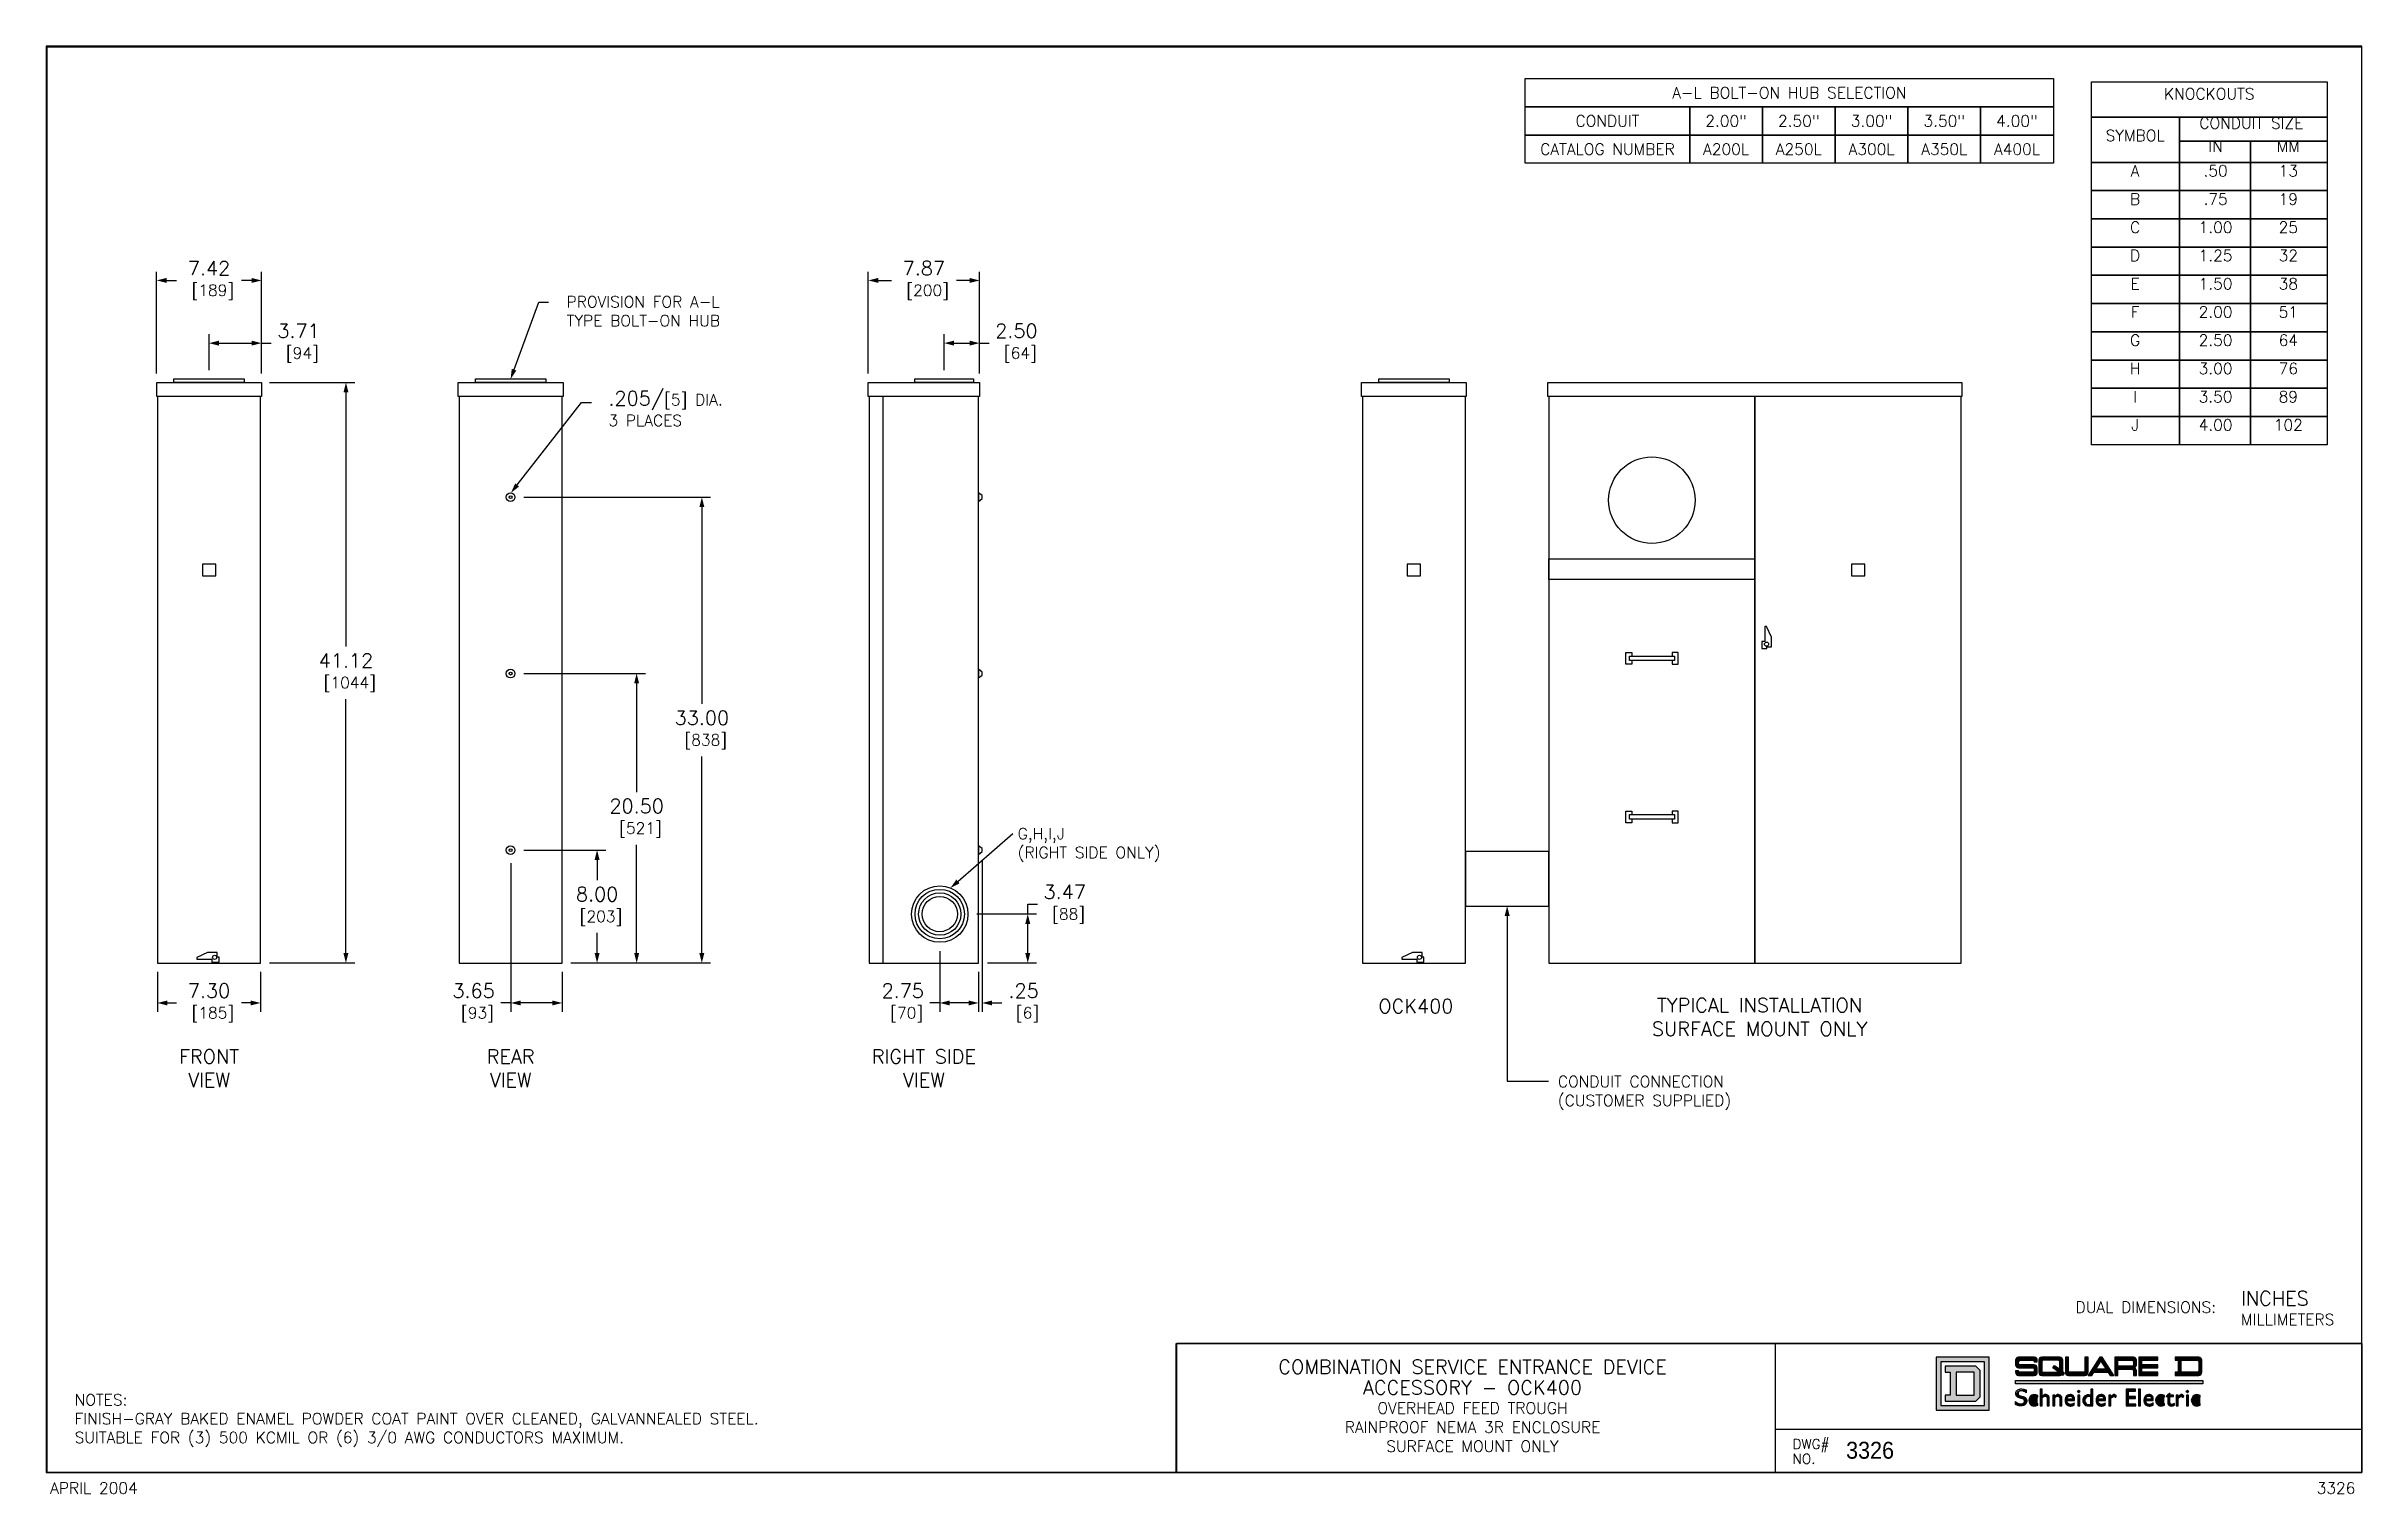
# Paper-space layout 'Paper' of a CAD drawing. Extents: x 0 to 16.4, y -0.2 to 10.1.
# The model-space entities are those that its viewports show. They can reach past a viewport. Long polylines and large blocks are cut down to what shows.
import ezdxf
from ezdxf.enums import TextEntityAlignment as Align

# ---------------------------------------------------------------- set-up
doc = ezdxf.new("R2010")
doc.units = 0
doc.header["$MEASUREMENT"] = 0
doc.layers.get('0').update_dxf_attribs({"linetype": 'CONTINUOUS'})
doc.layers.get('DEFPOINTS').update_dxf_attribs({"linetype": 'CONTINUOUS'})
for name, color, linetype in [('CONTINUOUS1', 7, 'CONTINUOUS'), ('CONTINUOUS2', 254, 'CONTINUOUS'), ('CONTINUOUS3', 253, 'CONTINUOUS'), ('DIM', 2, 'CONTINUOUS'), ('TEXT1', 3, 'CONTINUOUS'), ('TITLEBLOCK', 9, 'CONTINUOUS'), ('VIEWPORT', 9, 'CONTINUOUS')]:
    doc.layers.add(name, color=color, linetype=linetype)
doc.styles.add('M_STANDARD', font='MEDUSA.SHX', dxfattribs={"width": 0.8})
doc.styles.add('ROMANS', font='romans.shx')
doc.dimstyles.new('SCHNEIDERELECTRIC_DUAL_BEL', dxfattribs={"dimscale": 0, "dimtxt": 0.1, "dimasz": 0.07, "dimexe": 0.0625, "dimexo": 0.0625, "dimgap": 0.04, "dimtad": 0, "dimtih": 1, "dimtoh": 1, "dimrnd": 0.001, "dimzin": 4, "dimtxsty": 'ROMANS', "dimblk": 'SEARROW', "dimcen": 0.09, "dimclrd": 256, "dimclre": 256, "dimclrt": 256, "dimazin": 3, "dimtfac": 1, "dimtofl": 0, "dimtmove": 0, "dimatfit": 3, "dimtolj": 1, "dimtzin": 0})

psp = doc.layouts.new('Paper')

msp = doc.modelspace()

# ---------------------------------------------------------------- texts
at = {"layer": 'TEXT1', "style": 'ROMANS'}
for s, height, p in [('KNOCKOUTS', 0.8, (153.158, 97.204)), ('CONDUIT SIZE', 0.80001, (156.143, 95.137)), ('SYMBOL', 0.8, (147.908, 94.254)), ('IN', 0.8, (153.606, 93.504)), ('MM', 0.8, (158.756, 93.504)), ('A', 0.8, (147.908, 91.754)), ('.50', 0.8, (153.606, 91.754)), ('13', 0.8, (158.756, 91.754)), ('B', 0.8, (147.908, 89.754)), ('.75', 0.8, (153.606, 89.754)), ('19', 0.8, (158.756, 89.754)), ('C', 0.8, (147.908, 87.754)), ('1.00', 0.8, (153.606, 87.754)), ('25', 0.8, (158.756, 87.754)), ('D', 0.8, (147.908, 85.754)), ('1.25', 0.8, (153.606, 85.754)), ('32', 0.8, (158.756, 85.754)), ('E', 0.8, (147.908, 83.754)), ('1.50', 0.8, (153.606, 83.754)), ('38', 0.8, (158.756, 83.754)), ('F', 0.8, (147.908, 81.754)), ('2.00', 0.8, (153.606, 81.754)), ('51', 0.8, (158.756, 81.754)), ('G', 0.8, (147.908, 79.754)), ('2.50', 0.8, (153.606, 79.754)), ('64', 0.8, (158.756, 79.754)), ('H', 0.8, (147.908, 77.754)), ('3.00', 0.8, (153.606, 77.754)), ('76', 0.8, (158.756, 77.754)), ('I', 0.8, (147.908, 75.754)), ('3.50', 0.8, (153.606, 75.754)), ('89', 0.8, (158.756, 75.754)), ('J', 0.8, (147.908, 73.754)), ('4.00', 0.8, (153.606, 73.754)), ('102', 0.8, (158.756, 73.754))]:
    msp.add_text(s, height=height, dxfattribs=at).set_placement(p, align=Align.CENTER)
for s, height, p in [('DUAL DIMENSIONS:', 0.8, (143.693, 11.273)), ('INCHES', 1, (155.405, 11.799)), ('MILLIMETERS', 0.8, (155.405, 10.399))]:
    msp.add_text(s, height=height, dxfattribs=at).set_placement(p)
for s, insert, char_height, attachment_point in [('A-L BOLT-ON HUB SELECTION', (123.416, 97.686), 0.8, 5), ('CONDUIT', (110.537, 95.686), 0.8, 5), ('2.00"', (118.936, 95.686), 0.8, 5), ('2.50"', (124.087, 95.686), 0.8, 5), ('3.00"', (129.239, 95.686), 0.8, 5), ('3.50"', (134.39, 95.686), 0.8, 5), ('4.00"', (139.541, 95.686), 0.8, 5), ('CATALOG NUMBER', (110.537, 93.686), 0.8, 5), ('A200L', (118.936, 93.686), 0.8, 5), ('A250L', (124.087, 93.686), 0.8, 5), ('A300L', (129.239, 93.686), 0.8, 5), ('A350L', (134.39, 93.686), 0.8, 5), ('A400L', (139.541, 93.686), 0.8, 5), ('PROVISION FOR A-L\\PTYPE BOLT-ON HUB', (36.808, 83.275), 0.8, 1), ('.205/{\\H0.8x;[5] DIA.\\P3 PLACES}', (39.773, 76.54), 1, 1), ('G,H,I,J\\P(RIGHT SIDE ONLY)', (68.759, 45.61), 0.8, 1), ('OCK400', (96.964, 32.994), 1, 5), ('TYPICAL INSTALLATION\\PSURFACE MOUNT ONLY', (121.308, 32.224), 1, 5), ('FRONT\\PVIEW', (11.483, 28.601), 1, 5), ('REAR\\PVIEW', (32.845, 28.601), 1, 5), ('RIGHT SIDE\\PVIEW', (62.114, 28.601), 1, 5), ('CONDUIT CONNECTION\\P(CUSTOMER SUPPLIED)', (107.023, 28.048), 0.8, 1), ('NOTES:\\PFINISH-GRAY BAKED ENAMEL POWDER COAT PAINT OVER CLEANED, GALVANNEALED STEEL.\\PSUITABLE FOR (3) 500 KCMIL OR (6) 3/0 AWG CONDUCTORS MAXIMUM.', (1.963, 5.511), 0.8, 1)]:
    msp.add_mtext(s, dxfattribs=dict(at, insert=insert, char_height=char_height, attachment_point=attachment_point))

# ---------------------------------------------------------------- blocks, each defined once
blk = doc.blocks.new('TB-PAD')
at = {"layer": 'CONTINUOUS2', "color": 0}
for p, q in [((12.246, 0.912), (12.246, 0)), ((16.4, 0.304), (12.246, 0.304))]:
    blk.add_line(p, q, dxfattribs=at)
blk.add_lwpolyline([(16.4, 0), (16.4, 0), (16.4, 0), (8.002, 0), (8.002, 0.912), (16.4, 0.912), (16.4, 0)], close=True, dxfattribs=at)
at = {"layer": 'CONTINUOUS3', "color": 0, "flags": 128}
blk.add_lwpolyline([(0, 0), (16.4, 0), (16.4, 10.1), (0, 10.1)], close=True, dxfattribs=at)
at = {"layer": 'TEXT1', "color": 0, "linetype": 'CONTINUOUS', "style": 'ROMANS'}
for s, p in [('DWG#', (12.369, 0.166)), ('NO.', (12.369, 0.061))]:
    blk.add_text(s, height=0.07, dxfattribs=at).set_placement(p)
at = {"layer": 'TEXT1', "color": 0, "style": 'ROMANS'}
for tag, height, p in [('DESCRIPTION 1', 0.1, (10.102, 0.747)), ('DESCRIPTION 2', 0.1, (10.102, 0.602)), ('DESCRIPTION 3', 0.08, (10.102, 0.456)), ('DESCRIPTION 4', 0.08, (10.102, 0.32)), ('DESCRIPTION 5', 0.08, (10.102, 0.185))]:
    blk.add_attdef(tag, text='', height=height, dxfattribs=at).set_placement(p, align=Align.MIDDLE)
at = {"layer": 'TEXT1', "color": 0, "style": 'M_STANDARD', "width": 0.951202}
blk.add_attdef('DWGNO', text='', height=0.12, dxfattribs=at).set_placement((12.748, 0.157), align=Align.MIDDLE_LEFT)
at = {"layer": 'TEXT1', "color": 0, "style": 'ROMANS'}
blk.add_attdef('DATE', text='', height=0.08, dxfattribs=at).set_placement((0.027, -0.111), align=Align.MIDDLE_LEFT)
blk.add_attdef('REF', text='', height=0.08, dxfattribs=at).set_placement((16.355, -0.111), align=Align.MIDDLE_RIGHT)
blk = doc.blocks.new('LOGO-PAD')
at = {"layer": 'CONTINUOUS1'}
h = blk.add_hatch(color=9, dxfattribs=at)
h.paths.add_polyline_path([(1.486, 0.664), (1.111, 0.664), (1.111, 0.289), (1.486, 0.289)])
h.paths.add_polyline_path([(1.393, 0.6), (1.175, 0.6), (1.175, 0.557), (1.209, 0.557), (1.209, 0.396), (1.175, 0.396), (1.175, 0.353), (1.393, 0.353), (1.423, 0.383), (1.423, 0.57)], flags=0)
h.paths.add_polyline_path([(1.454, 0.632), (1.143, 0.632), (1.143, 0.321), (1.454, 0.321)], flags=16)
h.paths.add_polyline_path([(1.252, 0.557), (1.252, 0.396), (1.379, 0.396), (1.379, 0.557)], flags=0)
h = blk.add_hatch(color=9, dxfattribs=at)
edge = h.paths.add_edge_path()
edge.add_line((1.706, 0.642), (1.795, 0.642))
edge.add_arc((1.795, 0.632), 0.0108, -0.0009, 89.9991, ccw=False)
edge.add_line((1.805, 0.632), (1.827, 0.632))
edge.add_line((1.827, 0.632), (1.827, 0.642))
edge.add_arc((1.805, 0.642), 0.0216, 359.9997, 449.9997)
edge.add_line((1.805, 0.664), (1.695, 0.664))
edge.add_arc((1.695, 0.642), 0.0216, 90.0017, 180.0014)
edge.add_line((1.674, 0.642), (1.674, 0.611))
edge.add_arc((1.695, 0.611), 0.0216, 179.9985, 269.9985)
edge.add_line((1.695, 0.589), (1.795, 0.589))
edge.add_arc((1.795, 0.578), 0.0108, -0.0009, 89.9991, ccw=False)
edge.add_line((1.805, 0.578), (1.805, 0.568))
edge.add_arc((1.795, 0.568), 0.0108, -89.9998, 0.0007, ccw=False)
edge.add_line((1.795, 0.557), (1.706, 0.557))
edge.add_arc((1.706, 0.568), 0.0108, 180.0002, 270.0002, ccw=False)
edge.add_line((1.695, 0.568), (1.674, 0.568))
edge.add_line((1.674, 0.568), (1.674, 0.557))
edge.add_arc((1.695, 0.557), 0.0216, 179.998, 269.9987)
edge.add_line((1.695, 0.535), (1.805, 0.535))
edge.add_arc((1.805, 0.557), 0.0216, 269.9999, 359.9997)
edge.add_line((1.827, 0.557), (1.827, 0.589))
edge.add_arc((1.805, 0.589), 0.0216, 360, 450)
edge.add_line((1.805, 0.61), (1.706, 0.61))
edge.add_arc((1.706, 0.621), 0.0108, 180, 270.0005, ccw=False)
edge.add_line((1.695, 0.621), (1.695, 0.632))
edge.add_arc((1.706, 0.632), 0.0108, 89.9995, 179.9991, ccw=False)
h = blk.add_hatch(color=9, dxfattribs=at)
edge = h.paths.add_edge_path()
edge.add_arc((1.859, 0.642), 0.0216, 90, 179.9998)
edge.add_line((1.838, 0.642), (1.838, 0.557))
edge.add_arc((1.859, 0.557), 0.0216, 179.9996, 269.9999)
edge.add_line((1.859, 0.535), (1.986, 0.535))
edge.add_arc((1.986, 0.557), 0.0216, 269.9994, 311.704)
edge.add_line((2.001, 0.541), (2.008, 0.535))
edge.add_line((2.008, 0.535), (2.021, 0.552))
edge.add_line((2.021, 0.552), (2.008, 0.562))
edge.add_line((2.008, 0.562), (2.008, 0.642))
edge.add_arc((1.986, 0.642), 0.0216, 360, 450)
edge.add_line((1.986, 0.664), (1.859, 0.664))
edge = h.paths.add_edge_path(flags=16)
edge.add_arc((1.87, 0.632), 0.0108, 90.0004, 180)
edge.add_line((1.859, 0.632), (1.859, 0.568))
edge.add_arc((1.87, 0.568), 0.0108, 179.9988, 269.9988)
edge.add_line((1.87, 0.557), (1.979, 0.557))
edge.add_line((1.979, 0.557), (1.937, 0.589))
edge.add_line((1.937, 0.589), (1.95, 0.606))
edge.add_line((1.95, 0.606), (1.986, 0.579))
edge.add_line((1.986, 0.579), (1.986, 0.632))
edge.add_arc((1.975, 0.632), 0.0108, 0, 90)
edge.add_line((1.975, 0.642), (1.87, 0.642))
h = blk.add_hatch(color=9, dxfattribs=at)
edge = h.paths.add_edge_path()
edge.add_line((2.048, 0.664), (2.026, 0.664))
edge.add_line((2.026, 0.664), (2.026, 0.557))
edge.add_arc((2.048, 0.557), 0.0216, 179.9992, 269.9999)
edge.add_line((2.048, 0.535), (2.165, 0.535))
edge.add_arc((2.165, 0.557), 0.0216, 269.9999, 359.9996)
edge.add_line((2.187, 0.557), (2.187, 0.664))
edge.add_line((2.187, 0.664), (2.165, 0.664))
edge.add_line((2.165, 0.664), (2.165, 0.568))
edge.add_arc((2.154, 0.568), 0.0108, -89.9993, 0.0007, ccw=False)
edge.add_line((2.154, 0.557), (2.058, 0.557))
edge.add_arc((2.058, 0.568), 0.0108, 179.9998, 269.9998, ccw=False)
edge.add_line((2.048, 0.568), (2.048, 0.664))
h = blk.add_hatch(color=9, dxfattribs=at)
h.paths.add_polyline_path([(2.27, 0.664), (2.187, 0.535), (2.213, 0.535), (2.227, 0.557), (2.329, 0.557), (2.344, 0.535), (2.369, 0.535), (2.286, 0.664)])
edge = h.paths.add_edge_path(flags=16)
edge.add_line((2.278, 0.636), (2.315, 0.578))
edge.add_line((2.315, 0.578), (2.241, 0.578))
edge.add_line((2.241, 0.578), (2.278, 0.636))
h = blk.add_hatch(color=9, dxfattribs=at)
edge = h.paths.add_edge_path()
edge.add_arc((2.508, 0.567), 0.0216, 0.0003, 90.0007)
edge.add_arc((2.508, 0.61), 0.0216, 269.9993, 359.9995)
edge.add_line((2.529, 0.61), (2.529, 0.642))
edge.add_arc((2.508, 0.642), 0.0216, 0.0003, 89.9992)
edge.add_line((2.508, 0.664), (2.376, 0.664))
edge.add_line((2.376, 0.664), (2.376, 0.535))
edge.add_line((2.376, 0.535), (2.398, 0.535))
edge.add_line((2.398, 0.535), (2.398, 0.578))
edge.add_line((2.398, 0.578), (2.497, 0.578))
edge.add_arc((2.497, 0.567), 0.0108, -0.0005, 89.9995, ccw=False)
edge.add_line((2.508, 0.567), (2.508, 0.535))
edge.add_line((2.508, 0.535), (2.529, 0.535))
edge.add_line((2.529, 0.535), (2.529, 0.567))
edge = h.paths.add_edge_path(flags=16)
edge.add_arc((2.497, 0.632), 0.0108, -0.0005, 89.9995, ccw=False)
edge.add_line((2.508, 0.632), (2.508, 0.61))
edge.add_arc((2.497, 0.61), 0.0108, 269.9995, 359.9995, ccw=False)
edge.add_line((2.497, 0.6), (2.398, 0.6))
edge.add_line((2.398, 0.6), (2.398, 0.642))
edge.add_line((2.398, 0.642), (2.497, 0.642))
for points in [[(2.682, 0.664), (2.546, 0.664), (2.546, 0.535), (2.682, 0.535), (2.682, 0.557), (2.567, 0.557), (2.567, 0.589), (2.682, 0.589), (2.682, 0.61), (2.567, 0.61), (2.567, 0.642), (2.682, 0.642)], [(2.999, 0.476), (1.674, 0.476), (1.674, 0.498), (2.999, 0.498)], [(1.848, 0.319), (1.851, 0.319), (1.853, 0.319), (1.856, 0.319), (1.859, 0.319), (1.862, 0.319), (1.862, 0.321), (1.862, 0.324), (1.862, 0.371), (1.862, 0.374), (1.862, 0.376), (1.865, 0.379), (1.867, 0.381), (1.869, 0.383), (1.872, 0.385), (1.875, 0.386), (1.876, 0.387), (1.878, 0.388), (1.881, 0.388), (1.884, 0.388), (1.887, 0.388), (1.89, 0.386), (1.892, 0.385), (1.893, 0.383), (1.895, 0.381), (1.897, 0.379), (1.898, 0.376), (1.898, 0.374), (1.898, 0.371), (1.898, 0.324), (1.898, 0.321), (1.898, 0.319), (1.901, 0.319), (1.903, 0.319), (1.906, 0.319), (1.909, 0.319), (1.912, 0.319), (1.912, 0.321), (1.912, 0.324), (1.912, 0.374), (1.912, 0.377), (1.912, 0.38), (1.911, 0.382), (1.91, 0.385), (1.908, 0.388), (1.906, 0.39), (1.904, 0.392), (1.901, 0.394), (1.899, 0.395), (1.896, 0.396), (1.894, 0.398), (1.891, 0.398), (1.889, 0.399), (1.887, 0.399), (1.884, 0.399), (1.881, 0.399), (1.879, 0.399), (1.876, 0.397), (1.874, 0.396), (1.872, 0.395), (1.869, 0.393), (1.867, 0.391), (1.865, 0.389), (1.862, 0.387), (1.862, 0.394), (1.862, 0.396), (1.862, 0.432), (1.862, 0.435), (1.862, 0.438), (1.859, 0.438), (1.856, 0.438), (1.853, 0.438), (1.851, 0.438), (1.848, 0.438), (1.848, 0.435), (1.848, 0.432), (1.848, 0.324), (1.848, 0.321)], [(1.937, 0.319), (1.94, 0.319), (1.942, 0.319), (1.945, 0.319), (1.948, 0.319), (1.951, 0.319), (1.951, 0.321), (1.951, 0.324), (1.951, 0.371), (1.951, 0.374), (1.951, 0.376), (1.953, 0.379), (1.956, 0.381), (1.958, 0.383), (1.961, 0.385), (1.964, 0.386), (1.965, 0.387), (1.967, 0.388), (1.97, 0.388), (1.973, 0.388), (1.976, 0.388), (1.978, 0.386), (1.98, 0.385), (1.982, 0.383), (1.984, 0.381), (1.985, 0.379), (1.986, 0.376), (1.987, 0.374), (1.987, 0.371), (1.987, 0.324), (1.987, 0.321), (1.987, 0.319), (1.99, 0.319), (1.992, 0.319), (1.995, 0.319), (1.998, 0.319), (2.001, 0.319), (2.001, 0.321), (2.001, 0.324), (2.001, 0.374), (2.001, 0.377), (2, 0.38), (2, 0.382), (1.999, 0.385), (1.997, 0.388), (1.995, 0.39), (1.993, 0.392), (1.99, 0.394), (1.988, 0.395), (1.985, 0.396), (1.982, 0.398), (1.98, 0.398), (1.978, 0.399), (1.976, 0.399), (1.973, 0.399), (1.97, 0.399), (1.968, 0.399), (1.965, 0.397), (1.963, 0.396), (1.961, 0.395), (1.958, 0.393), (1.956, 0.391), (1.953, 0.389), (1.951, 0.387), (1.951, 0.394), (1.951, 0.396), (1.951, 0.391), (1.951, 0.394), (1.951, 0.396), (1.948, 0.396), (1.945, 0.396), (1.942, 0.396), (1.94, 0.396), (1.937, 0.396), (1.937, 0.394), (1.937, 0.391), (1.937, 0.324), (1.937, 0.321)], [(2.334, 0.319), (2.337, 0.319), (2.34, 0.319), (2.342, 0.319), (2.345, 0.319), (2.348, 0.319), (2.348, 0.321), (2.348, 0.324), (2.348, 0.363), (2.348, 0.366), (2.348, 0.369), (2.349, 0.371), (2.35, 0.374), (2.351, 0.376), (2.353, 0.378), (2.356, 0.38), (2.359, 0.382), (2.361, 0.384), (2.363, 0.384), (2.365, 0.385), (2.367, 0.386), (2.371, 0.386), (2.374, 0.385), (2.376, 0.384), (2.378, 0.382), (2.38, 0.38), (2.381, 0.378), (2.382, 0.38), (2.384, 0.382), (2.386, 0.385), (2.387, 0.387), (2.388, 0.389), (2.387, 0.391), (2.385, 0.393), (2.382, 0.396), (2.38, 0.397), (2.378, 0.398), (2.376, 0.399), (2.373, 0.399), (2.37, 0.399), (2.367, 0.399), (2.365, 0.398), (2.362, 0.396), (2.36, 0.394), (2.358, 0.392), (2.356, 0.39), (2.354, 0.388), (2.352, 0.386), (2.348, 0.381), (2.348, 0.386), (2.348, 0.388), (2.348, 0.391), (2.348, 0.394), (2.348, 0.396), (2.345, 0.396), (2.342, 0.396), (2.34, 0.396), (2.337, 0.396), (2.334, 0.396), (2.334, 0.394), (2.334, 0.391), (2.334, 0.324), (2.334, 0.321)], [(2.456, 0.319), (2.459, 0.319), (2.462, 0.319), (2.52, 0.319), (2.523, 0.319), (2.526, 0.319), (2.526, 0.321), (2.526, 0.324), (2.526, 0.327), (2.526, 0.33), (2.526, 0.332), (2.523, 0.332), (2.52, 0.332), (2.478, 0.332), (2.476, 0.332), (2.473, 0.332), (2.473, 0.335), (2.473, 0.338), (2.473, 0.366), (2.473, 0.369), (2.473, 0.371), (2.476, 0.371), (2.478, 0.371), (2.517, 0.371), (2.52, 0.371), (2.523, 0.371), (2.523, 0.374), (2.523, 0.377), (2.523, 0.38), (2.523, 0.382), (2.523, 0.385), (2.52, 0.385), (2.517, 0.385), (2.478, 0.385), (2.476, 0.385), (2.473, 0.385), (2.473, 0.388), (2.473, 0.391), (2.473, 0.419), (2.473, 0.421), (2.473, 0.424), (2.476, 0.424), (2.478, 0.424), (2.517, 0.424), (2.52, 0.424), (2.523, 0.424), (2.523, 0.427), (2.523, 0.43), (2.523, 0.432), (2.523, 0.435), (2.523, 0.438), (2.52, 0.438), (2.517, 0.438), (2.462, 0.438), (2.459, 0.438), (2.456, 0.438), (2.456, 0.435), (2.456, 0.432), (2.456, 0.324), (2.456, 0.321)], [(2.545, 0.319), (2.548, 0.319), (2.551, 0.319), (2.553, 0.319), (2.556, 0.319), (2.559, 0.319), (2.559, 0.321), (2.559, 0.324), (2.559, 0.432), (2.559, 0.435), (2.559, 0.438), (2.556, 0.438), (2.553, 0.438), (2.551, 0.438), (2.548, 0.438), (2.545, 0.438), (2.545, 0.435), (2.545, 0.432), (2.545, 0.324), (2.545, 0.321)], [(2.768, 0.319), (2.77, 0.319), (2.777, 0.318), (2.784, 0.319), (2.787, 0.319), (2.789, 0.32), (2.79, 0.321), (2.792, 0.321), (2.795, 0.322), (2.798, 0.324), (2.798, 0.324), (2.798, 0.327), (2.798, 0.33), (2.798, 0.332), (2.798, 0.335), (2.795, 0.334), (2.792, 0.333), (2.79, 0.332), (2.788, 0.331), (2.786, 0.33), (2.784, 0.33), (2.781, 0.329), (2.778, 0.33), (2.776, 0.33), (2.775, 0.331), (2.773, 0.332), (2.771, 0.334), (2.77, 0.335), (2.769, 0.337), (2.768, 0.339), (2.767, 0.341), (2.767, 0.344), (2.767, 0.38), (2.767, 0.382), (2.767, 0.385), (2.77, 0.385), (2.773, 0.385), (2.787, 0.385), (2.79, 0.385), (2.792, 0.385), (2.792, 0.388), (2.792, 0.391), (2.792, 0.394), (2.792, 0.396), (2.79, 0.396), (2.787, 0.396), (2.773, 0.396), (2.77, 0.396), (2.767, 0.396), (2.767, 0.399), (2.767, 0.402), (2.767, 0.405), (2.767, 0.407), (2.767, 0.41), (2.765, 0.408), (2.763, 0.406), (2.75, 0.395), (2.747, 0.393), (2.745, 0.391), (2.743, 0.389), (2.741, 0.387), (2.739, 0.385), (2.742, 0.385), (2.745, 0.385), (2.748, 0.385), (2.751, 0.385), (2.753, 0.385), (2.753, 0.382), (2.753, 0.38), (2.753, 0.338), (2.753, 0.335), (2.754, 0.332), (2.755, 0.33), (2.757, 0.327), (2.759, 0.325), (2.761, 0.324), (2.763, 0.322), (2.765, 0.321), (2.766, 0.32)], [(2.812, 0.319), (2.815, 0.319), (2.817, 0.319), (2.82, 0.319), (2.823, 0.319), (2.826, 0.319), (2.826, 0.321), (2.826, 0.324), (2.826, 0.363), (2.826, 0.366), (2.826, 0.369), (2.826, 0.371), (2.827, 0.374), (2.829, 0.376), (2.831, 0.378), (2.834, 0.38), (2.836, 0.382), (2.838, 0.384), (2.84, 0.384), (2.842, 0.385), (2.845, 0.386), (2.849, 0.386), (2.851, 0.385), (2.853, 0.384), (2.856, 0.382), (2.858, 0.38), (2.859, 0.378), (2.86, 0.38), (2.862, 0.382), (2.863, 0.385), (2.864, 0.387), (2.866, 0.389), (2.865, 0.391), (2.862, 0.393), (2.859, 0.396), (2.858, 0.397), (2.855, 0.398), (2.853, 0.399), (2.851, 0.399), (2.848, 0.399), (2.845, 0.399), (2.842, 0.398), (2.84, 0.396), (2.837, 0.394), (2.835, 0.392), (2.833, 0.39), (2.832, 0.388), (2.83, 0.386), (2.826, 0.381), (2.826, 0.386), (2.826, 0.388), (2.826, 0.391), (2.826, 0.394), (2.826, 0.396), (2.823, 0.396), (2.82, 0.396), (2.817, 0.396), (2.815, 0.396), (2.812, 0.396), (2.812, 0.394), (2.812, 0.391), (2.812, 0.324), (2.812, 0.321)]]:
    blk.add_hatch(color=9, dxfattribs=at).paths.add_polyline_path(points)
h = blk.add_hatch(color=9, dxfattribs=at)
edge = h.paths.add_edge_path()
edge.add_line((2.825, 0.642), (2.825, 0.557))
edge.add_line((2.825, 0.557), (2.804, 0.557))
edge.add_line((2.804, 0.557), (2.804, 0.535))
edge.add_line((2.804, 0.535), (2.971, 0.535))
edge.add_arc((2.971, 0.557), 0.0216, 269.9999, 359.9996)
edge.add_line((2.992, 0.557), (2.992, 0.642))
edge.add_arc((2.971, 0.642), 0.0216, 359.9995, 449.9995)
edge.add_line((2.971, 0.664), (2.804, 0.664))
edge.add_line((2.804, 0.664), (2.804, 0.642))
edge.add_line((2.804, 0.642), (2.825, 0.642))
edge = h.paths.add_edge_path(flags=16)
edge.add_line((2.846, 0.642), (2.96, 0.642))
edge.add_arc((2.96, 0.632), 0.0108, 0.0005, 90.0005, ccw=False)
edge.add_line((2.971, 0.632), (2.971, 0.568))
edge.add_arc((2.96, 0.568), 0.0108, 270.0003, 359.9998, ccw=False)
edge.add_line((2.96, 0.557), (2.846, 0.557))
edge.add_line((2.846, 0.557), (2.846, 0.642))
h = blk.add_hatch(color=9, dxfattribs=at)
edge = h.paths.add_edge_path()
edge.add_arc((1.645, 0.081), 0.314, 74.5809, 75.3055, ccw=False)
edge.add_arc((1.72, 0.353), 0.0319, 68.126, 75.0317, ccw=False)
edge.add_arc((1.718, 0.344), 0.041, 63.9964, 69.7742, ccw=False)
edge.add_arc((1.723, 0.354), 0.0303, 53.6011, 64.5812, ccw=False)
edge.add_arc((1.73, 0.361), 0.0202, 42.7121, 56.7376, ccw=False)
edge.add_arc((1.731, 0.361), 0.0201, 33.5084, 44.8093, ccw=False)
edge.add_arc((1.731, 0.36), 0.0197, 23.2472, 35.4628, ccw=False)
edge.add_arc((1.74, 0.363), 0.0105, 14.8948, 29.8149, ccw=False)
edge.add_arc((1.731, 0.358), 0.021, 9.9065, 20.3357, ccw=False)
edge.add_arc((1.737, 0.358), 0.0154, 5.0586, 14.6886, ccw=False)
edge.add_arc((1.737, 0.357), 0.0154, 0.0769, 9.7291, ccw=False)
edge.add_arc((1.731, 0.354), 0.0217, 0.3569, 6.692, ccw=False)
edge.add_arc((1.74, 0.354), 0.012, -10.2287, 1.9331, ccw=False)
edge.add_arc((1.735, 0.353), 0.0171, 349.8788, 358.1824, ccw=False)
edge.add_arc((1.721, 0.354), 0.0315, 346.2213, 350.9814, ccw=False)
edge.add_arc((1.737, 0.35), 0.0147, 339.299, 349.3406, ccw=False)
edge.add_arc((1.737, 0.348), 0.0146, 334.8913, 345.3347, ccw=False)
edge.add_arc((1.732, 0.348), 0.0187, 331.3879, 339.8951, ccw=False)
edge.add_arc((1.736, 0.345), 0.0138, 325.0213, 336.9475, ccw=False)
edge.add_arc((1.737, 0.342), 0.0116, 318.7325, 333.8448, ccw=False)
edge.add_arc((1.718, 0.354), 0.0336, 318.8464, 324.2188, ccw=False)
edge.add_arc((1.728, 0.346), 0.0211, 308.8676, 318.371, ccw=False)
edge.add_arc((1.705, 0.373), 0.0562, 305.5102, 309.9223, ccw=False)
edge.add_arc((1.722, 0.348), 0.0265, 295.9686, 306.1148, ccw=False)
edge.add_arc((1.715, 0.358), 0.0384, 288.793, 298.0757, ccw=False)
edge.add_arc((1.713, 0.369), 0.0494, 280.8347, 287.4544, ccw=False)
edge.add_arc((1.712, 0.378), 0.0583, 269.9583, 279.859, ccw=False)
edge.add_arc((1.711, 0.416), 0.0965, 265.287, 270.7662, ccw=False)
edge.add_arc((1.715, 0.436), 0.116, 260.5785, 264.11, ccw=False)
edge.add_arc((1.707, 0.382), 0.0624, 253.6126, 259.5046, ccw=False)
edge.add_arc((1.716, 0.411), 0.0928, 249.431, 253.4871, ccw=False)
edge.add_arc((1.696, 0.363), 0.0401, 245.7608, 251.5787, ccw=False)
edge.add_arc((1.71, 0.402), 0.0821, 243.7614, 248.2982, ccw=False)
edge.add_line((1.674, 0.329), (1.674, 0.349))
edge.add_arc((1.683, 0.359), 0.014, 228.3351, 234.1997)
edge.add_arc((1.711, 0.386), 0.0522, 226.2458, 246.6256)
edge.add_arc((1.712, 0.386), 0.0532, 245.418, 259.992)
edge.add_arc((1.711, 0.376), 0.0428, 260.0165, 273.9183)
edge.add_arc((1.704, 0.459), 0.126, 274.2374, 275.596)
edge.add_arc((1.687, 0.541), 0.21, 278.0906, 278.7876)
edge.add_arc((1.675, 0.532), 0.203, 282.5577, 283.2742)
edge.add_arc((1.713, 0.365), 0.0319, 285.6108, 293.9249)
edge.add_arc((1.717, 0.354), 0.0202, 295.9382, 314.8153)
edge.add_arc((1.64, 0.422), 0.123, 317.9466, 318.8734)
edge.add_arc((1.69, 0.373), 0.0534, 323.7393, 325.8371)
edge.add_arc((1.733, 0.343), 0.00109, 325.8371, 338.3721)
edge.add_arc((1.73, 0.346), 0.00483, 327.9736, 337.3436)
edge.add_arc((1.729, 0.347), 0.00628, 327.2675, 338.1636)
edge.add_arc((1.718, 0.352), 0.0182, 336.8721, 339.5841)
edge.add_arc((1.728, 0.349), 0.00729, 335.7901, 348.3736)
edge.add_arc((1.728, 0.35), 0.00821, 342.4097, 352.3427)
edge.add_arc((1.729, 0.35), 0.00755, 344.2234, 361.8599)
edge.add_arc((1.721, 0.352), 0.0155, 353.9799, 362.7705)
edge.add_arc((1.726, 0.354), 0.0101, 357.3883, 372.3082)
edge.add_arc((1.725, 0.355), 0.0113, 4.7813, 20.989)
edge.add_arc((1.727, 0.357), 0.00892, 14.2667, 35.4268)
edge.add_arc((1.725, 0.357), 0.00997, 26.5434, 53.3946)
edge.add_arc((1.72, 0.353), 0.0165, 47.7051, 69.7762)
edge.add_arc((1.71, 0.331), 0.0403, 67.6575, 78.0778)
edge.add_arc((1.601, -0.076), 0.462, 75.3314, 77.0856)
edge.add_arc((1.728, 0.467), 0.0952, 248.9704, 256.1618, ccw=False)
edge.add_arc((1.705, 0.406), 0.0307, 218.9997, 248.3434, ccw=False)
edge.add_arc((1.701, 0.403), 0.0256, 189.5995, 219.8548, ccw=False)
edge.add_arc((1.708, 0.406), 0.0334, 163.2851, 191.9208, ccw=False)
edge.add_arc((1.706, 0.405), 0.0319, 123.0928, 161.503, ccw=False)
edge.add_arc((1.712, 0.396), 0.0433, 87.0006, 123.0908, ccw=False)
edge.add_arc((1.714, 0.358), 0.0814, 65.4175, 89.4443, ccw=False)
edge.add_line((1.748, 0.432), (1.748, 0.412))
edge.add_arc((1.741, 0.408), 0.00809, 27.2224, 41.5667)
edge.add_arc((1.707, 0.366), 0.062, 49.7012, 59.8473)
edge.add_arc((1.715, 0.378), 0.0479, 61.0939, 68.2132)
edge.add_arc((1.722, 0.401), 0.0241, 63.9242, 76.5077)
edge.add_arc((1.72, 0.405), 0.02, 69.5569, 79.9564)
edge.add_arc((1.715, 0.386), 0.0396, 76.8147, 103.1853)
edge.add_arc((1.712, 0.401), 0.0245, 103.5288, 118.7111)
edge.add_arc((1.709, 0.405), 0.0198, 118.4171, 136.9427)
edge.add_arc((1.705, 0.409), 0.0144, 136.5818, 158.3117)
edge.add_arc((1.706, 0.408), 0.0152, 157.9802, 175.728)
edge.add_arc((1.708, 0.407), 0.0175, 172.699, 188.992)
edge.add_arc((1.709, 0.407), 0.0188, 187.5962, 202.8515)
edge.add_arc((1.713, 0.41), 0.0235, 205.095, 208.7063)
edge.add_arc((1.717, 0.413), 0.0278, 211.4617, 214.4776)
edge.add_arc((1.799, 0.479), 0.133, 217.996, 218.6051)
edge.add_arc((1.714, 0.415), 0.027, 223.4727, 231.5765)
edge.add_arc((1.715, 0.42), 0.0317, 236.1796, 243.9627)
edge.add_arc((1.714, 0.422), 0.0332, 246.6732, 253.5722)
edge.add_arc((1.744, 0.526), 0.141, 253.866, 256.4915)
edge.add_arc((1.778, 0.638), 0.258, 255.0282, 257.0441)
edge.add_arc((1.817, 0.763), 0.389, 255.5943, 256.3551)
h = blk.add_hatch(color=9, dxfattribs=at)
edge = h.paths.add_edge_path()
edge.add_line((1.83, 0.382), (1.83, 0.393))
edge.add_arc((1.808, 0.358), 0.0411, 57.5878, 302.4122)
edge.add_line((1.83, 0.324), (1.83, 0.335))
edge.add_arc((1.812, 0.358), 0.0298, 52.4918, 307.5082, ccw=False)
h = blk.add_hatch(color=9, dxfattribs=at)
edge = h.paths.add_edge_path(flags=16)
edge.add_arc((2.102, 0.353), 0.0664, 159.8158, 161.538, ccw=False)
edge.add_arc((2.127, 0.335), 0.0964, 154.0606, 155.1281, ccw=False)
edge.add_arc((2.065, 0.364), 0.0283, 147.8531, 152.3119, ccw=False)
edge.add_arc((2.063, 0.364), 0.0266, 139.8477, 145.7109, ccw=False)
edge.add_arc((2.059, 0.368), 0.0209, 127.3483, 139.1073, ccw=False)
edge.add_arc((2.057, 0.371), 0.0177, 112.8945, 129.1732, ccw=False)
edge.add_arc((2.057, 0.37), 0.018, 98.7969, 112.2943, ccw=False)
edge.add_arc((2.058, 0.367), 0.0214, 88.2891, 101.0112, ccw=False)
edge.add_arc((2.06, 0.364), 0.0246, 79.7195, 91.3025, ccw=False)
edge.add_arc((2.061, 0.37), 0.0188, 61.9426, 80.3638, ccw=False)
edge.add_arc((2.062, 0.373), 0.0153, 36.6744, 59.4551, ccw=False)
edge.add_arc((2.058, 0.371), 0.0193, 21.2575, 34.5321, ccw=False)
edge.add_arc((2.056, 0.37), 0.0219, 9.7493, 22.1657, ccw=False)
edge.add_arc((2.037, 0.366), 0.0411, 1.0652, 10.0815, ccw=False)
edge.add_line((2.078, 0.367), (2.037, 0.367))
edge.add_arc((2.088, 0.362), 0.0512, 171.7989, 174.4545, ccw=False)
edge.add_arc((2.389, 0.307), 0.357, 169.5761, 169.9385, ccw=False)
edge.add_arc((2.223, 0.323), 0.191, 164.5925, 165.247, ccw=False)
edge = h.paths.add_edge_path()
edge.add_arc((2.062, 0.353), 0.0242, 211.5404, 221.6503, ccw=False)
edge.add_arc((2.061, 0.352), 0.0232, 203.4062, 209.7603, ccw=False)
edge.add_arc((2.077, 0.359), 0.0403, 199.1365, 202.9012, ccw=False)
edge.add_arc((2.139, 0.374), 0.104, 194.5998, 196.1322, ccw=False)
edge.add_arc((2.071, 0.355), 0.0336, 186.9156, 192.256, ccw=False)
edge.add_arc((2.077, 0.357), 0.0394, 179.5666, 188.4301, ccw=False)
edge.add_line((2.037, 0.357), (2.091, 0.357))
edge.add_line((2.091, 0.357), (2.091, 0.367))
edge.add_arc((2.056, 0.368), 0.0348, 358.7473, 388.6032)
edge.add_arc((2.062, 0.372), 0.0281, 28.1288, 54.9506)
edge.add_arc((2.063, 0.371), 0.0277, 57.3108, 82.494)
edge.add_arc((2.061, 0.37), 0.029, 78.8908, 93.8107)
edge.add_arc((2.058, 0.369), 0.0303, 88.4412, 109.8108)
edge.add_arc((2.056, 0.373), 0.0258, 106.9522, 124.6037)
edge.add_arc((2.055, 0.371), 0.0272, 121.3907, 136.2844)
edge.add_arc((2.061, 0.364), 0.0365, 135.6167, 147.4469)
edge.add_arc((2.055, 0.367), 0.0294, 146.4659, 157.2123)
edge.add_arc((2.047, 0.369), 0.0215, 153.8227, 165.552)
edge.add_arc((2.063, 0.363), 0.0379, 161.5153, 170.1818)
edge.add_arc((2.063, 0.361), 0.0391, 167.9904, 176.696)
edge.add_arc((2.085, 0.358), 0.061, 175.4535, 184.5465)
edge.add_arc((2.076, 0.357), 0.0518, 183.4981, 194.4294)
edge.add_arc((2.048, 0.349), 0.0228, 191.907, 206.389)
edge.add_arc((2.054, 0.349), 0.0277, 201.8465, 222.1274)
edge.add_arc((2.056, 0.349), 0.0299, 220.0956, 233.6759)
edge.add_arc((2.057, 0.35), 0.0311, 233.4392, 246.8726)
edge.add_arc((2.059, 0.354), 0.0358, 246.2252, 255.2219)
edge.add_arc((2.062, 0.363), 0.0443, 254.5462, 261.2833)
edge.add_arc((2.062, 0.374), 0.0555, 262.2406, 267.8668)
edge.add_arc((2.063, 0.364), 0.046, 266.0528, 277.1377)
edge.add_arc((2.062, 0.374), 0.0564, 277.7413, 284.9308)
edge.add_arc((2.06, 0.384), 0.0662, 284.3899, 289.2073)
edge.add_arc((2.005, 0.528), 0.22, 290.3922, 292.6482)
edge.add_line((2.089, 0.325), (2.089, 0.34))
edge.add_arc((2.086, 0.341), 0.00361, 319.4191, 345.857, ccw=False)
edge.add_arc((2.069, 0.363), 0.0314, 303.0486, 309.3259, ccw=False)
edge.add_arc((2.07, 0.361), 0.0294, 298.2618, 303.8786, ccw=False)
edge.add_arc((2.061, 0.375), 0.0459, 295.2486, 299.2364, ccw=False)
edge.add_arc((2.059, 0.376), 0.0474, 289.6124, 296.5678, ccw=False)
edge.add_arc((2.057, 0.389), 0.0601, 284.1447, 287.8866, ccw=False)
edge.add_arc((2.064, 0.362), 0.0325, 279.8451, 283.8424, ccw=False)
edge.add_arc((2.061, 0.383), 0.0533, 276.872, 279.375, ccw=False)
edge.add_arc((2.063, 0.368), 0.0385, 264.0414, 275.9586, ccw=False)
edge.add_arc((2.062, 0.362), 0.0325, 261.6668, 264.864, ccw=False)
edge.add_arc((2.061, 0.354), 0.0245, 247.8898, 261.1384, ccw=False)
edge.add_arc((2.06, 0.352), 0.0223, 236.875, 248.5252, ccw=False)
edge.add_arc((2.06, 0.352), 0.022, 221.2748, 235.3761, ccw=False)
h = blk.add_hatch(color=9, dxfattribs=at)
h.paths.add_polyline_path([(2.128, 0.391), (2.128, 0.394), (2.128, 0.396), (2.126, 0.396), (2.123, 0.396), (2.12, 0.396), (2.117, 0.396), (2.115, 0.396), (2.115, 0.394), (2.115, 0.391), (2.115, 0.324), (2.115, 0.321), (2.115, 0.319), (2.117, 0.319), (2.12, 0.319), (2.123, 0.319), (2.126, 0.319), (2.128, 0.319), (2.128, 0.321), (2.128, 0.324)])
h.paths.add_polyline_path([(2.13, 0.421, 1), (2.113, 0.421, 1)])
h = blk.add_hatch(color=9, dxfattribs=at)
h.paths.add_polyline_path([(2.22, 0.432), (2.22, 0.435), (2.22, 0.438), (2.217, 0.438), (2.215, 0.438), (2.212, 0.438), (2.209, 0.438), (2.206, 0.438), (2.206, 0.435), (2.206, 0.432), (2.206, 0.402), (2.206, 0.399), (2.206, 0.397), (2.206, 0.394), (2.202, 0.396, 1.048264), (2.18, 0.319), (2.215, 0.319), (2.217, 0.319), (2.22, 0.319), (2.22, 0.321), (2.22, 0.324)])
h.paths.add_polyline_path([(2.206, 0.383), (2.206, 0.33), (2.184, 0.33, -1.076205)], flags=16)
h = blk.add_hatch(color=9, dxfattribs=at)
edge = h.paths.add_edge_path(flags=16)
edge.add_arc((2.321, 0.353), 0.0664, 159.8158, 161.538, ccw=False)
edge.add_arc((2.347, 0.335), 0.0964, 154.0606, 155.1281, ccw=False)
edge.add_arc((2.285, 0.364), 0.0283, 147.8531, 152.3119, ccw=False)
edge.add_arc((2.283, 0.364), 0.0266, 139.8477, 145.7109, ccw=False)
edge.add_arc((2.278, 0.368), 0.0209, 127.3483, 139.1073, ccw=False)
edge.add_arc((2.277, 0.371), 0.0177, 112.8945, 129.1732, ccw=False)
edge.add_arc((2.277, 0.37), 0.018, 98.7969, 112.2943, ccw=False)
edge.add_arc((2.278, 0.367), 0.0214, 88.2891, 101.0112, ccw=False)
edge.add_arc((2.279, 0.364), 0.0246, 79.7195, 91.3025, ccw=False)
edge.add_arc((2.281, 0.37), 0.0188, 61.9426, 80.3638, ccw=False)
edge.add_arc((2.282, 0.373), 0.0153, 36.6744, 59.4551, ccw=False)
edge.add_arc((2.278, 0.371), 0.0193, 21.2575, 34.5321, ccw=False)
edge.add_arc((2.276, 0.37), 0.0219, 9.7493, 22.1657, ccw=False)
edge.add_arc((2.257, 0.366), 0.0411, 1.0652, 10.0815, ccw=False)
edge.add_line((2.298, 0.367), (2.257, 0.367))
edge.add_arc((2.308, 0.362), 0.0512, 171.7989, 174.4545, ccw=False)
edge.add_arc((2.609, 0.307), 0.357, 169.5761, 169.9385, ccw=False)
edge.add_arc((2.443, 0.323), 0.191, 164.5925, 165.247, ccw=False)
edge = h.paths.add_edge_path()
edge.add_arc((2.282, 0.353), 0.0242, 211.5404, 221.6503, ccw=False)
edge.add_arc((2.281, 0.352), 0.0232, 203.4062, 209.7603, ccw=False)
edge.add_arc((2.297, 0.359), 0.0403, 199.1365, 202.9012, ccw=False)
edge.add_arc((2.359, 0.374), 0.104, 194.5998, 196.1322, ccw=False)
edge.add_arc((2.291, 0.355), 0.0336, 186.9156, 192.256, ccw=False)
edge.add_arc((2.296, 0.357), 0.0394, 179.5666, 188.4301, ccw=False)
edge.add_line((2.257, 0.357), (2.311, 0.357))
edge.add_line((2.311, 0.357), (2.311, 0.367))
edge.add_arc((2.276, 0.368), 0.0348, 358.7473, 388.6032)
edge.add_arc((2.282, 0.372), 0.0281, 28.1288, 54.9506)
edge.add_arc((2.283, 0.371), 0.0277, 57.3108, 82.494)
edge.add_arc((2.281, 0.37), 0.029, 78.8908, 93.8107)
edge.add_arc((2.278, 0.369), 0.0303, 88.4412, 109.8108)
edge.add_arc((2.275, 0.373), 0.0258, 106.9522, 124.6037)
edge.add_arc((2.275, 0.371), 0.0272, 121.3907, 136.2844)
edge.add_arc((2.281, 0.364), 0.0365, 135.6167, 147.4469)
edge.add_arc((2.275, 0.367), 0.0294, 146.4659, 157.2123)
edge.add_arc((2.267, 0.369), 0.0215, 153.8227, 165.552)
edge.add_arc((2.282, 0.363), 0.0379, 161.5153, 170.1818)
edge.add_arc((2.283, 0.361), 0.0391, 167.9904, 176.696)
edge.add_arc((2.305, 0.358), 0.061, 175.4535, 184.5465)
edge.add_arc((2.296, 0.357), 0.0518, 183.4981, 194.4294)
edge.add_arc((2.268, 0.349), 0.0228, 191.907, 206.389)
edge.add_arc((2.273, 0.349), 0.0277, 201.8465, 222.1274)
edge.add_arc((2.276, 0.349), 0.0299, 220.0956, 233.6759)
edge.add_arc((2.276, 0.35), 0.0311, 233.4392, 246.8726)
edge.add_arc((2.279, 0.354), 0.0358, 246.2252, 255.2219)
edge.add_arc((2.281, 0.363), 0.0443, 254.5462, 261.2833)
edge.add_arc((2.282, 0.374), 0.0555, 262.2406, 267.8668)
edge.add_arc((2.283, 0.364), 0.046, 266.0528, 277.1377)
edge.add_arc((2.281, 0.374), 0.0564, 277.7413, 284.9308)
edge.add_arc((2.279, 0.384), 0.0662, 284.3899, 289.2073)
edge.add_arc((2.225, 0.528), 0.22, 290.3922, 292.6482)
edge.add_line((2.309, 0.325), (2.309, 0.34))
edge.add_arc((2.306, 0.341), 0.00361, 319.4191, 345.857, ccw=False)
edge.add_arc((2.289, 0.363), 0.0314, 303.0486, 309.3259, ccw=False)
edge.add_arc((2.289, 0.361), 0.0294, 298.2618, 303.8786, ccw=False)
edge.add_arc((2.281, 0.375), 0.0459, 295.2486, 299.2364, ccw=False)
edge.add_arc((2.279, 0.376), 0.0474, 289.6124, 296.5678, ccw=False)
edge.add_arc((2.277, 0.389), 0.0601, 284.1447, 287.8866, ccw=False)
edge.add_arc((2.283, 0.362), 0.0325, 279.8451, 283.8424, ccw=False)
edge.add_arc((2.28, 0.383), 0.0533, 276.872, 279.375, ccw=False)
edge.add_arc((2.283, 0.368), 0.0385, 264.0414, 275.9586, ccw=False)
edge.add_arc((2.282, 0.362), 0.0325, 261.6668, 264.864, ccw=False)
edge.add_arc((2.281, 0.354), 0.0245, 247.8898, 261.1384, ccw=False)
edge.add_arc((2.28, 0.352), 0.0223, 236.875, 248.5252, ccw=False)
edge.add_arc((2.28, 0.352), 0.022, 221.2748, 235.3761, ccw=False)
h = blk.add_hatch(color=9, dxfattribs=at)
edge = h.paths.add_edge_path(flags=16)
edge.add_arc((2.66, 0.353), 0.0664, 159.8158, 161.538, ccw=False)
edge.add_arc((2.685, 0.335), 0.0964, 154.0606, 155.1281, ccw=False)
edge.add_arc((2.624, 0.364), 0.0283, 147.8531, 152.3119, ccw=False)
edge.add_arc((2.622, 0.364), 0.0266, 139.8477, 145.7109, ccw=False)
edge.add_arc((2.617, 0.368), 0.0209, 127.3483, 139.1073, ccw=False)
edge.add_arc((2.616, 0.371), 0.0177, 112.8945, 129.1732, ccw=False)
edge.add_arc((2.616, 0.37), 0.018, 98.7969, 112.2943, ccw=False)
edge.add_arc((2.617, 0.367), 0.0214, 88.2891, 101.0112, ccw=False)
edge.add_arc((2.618, 0.364), 0.0246, 79.7195, 91.3025, ccw=False)
edge.add_arc((2.619, 0.37), 0.0188, 61.9426, 80.3638, ccw=False)
edge.add_arc((2.62, 0.373), 0.0153, 36.6744, 59.4551, ccw=False)
edge.add_arc((2.617, 0.371), 0.0193, 21.2575, 34.5321, ccw=False)
edge.add_arc((2.614, 0.37), 0.0219, 9.7493, 22.1657, ccw=False)
edge.add_arc((2.596, 0.366), 0.0411, 1.0652, 10.0815, ccw=False)
edge.add_line((2.637, 0.367), (2.596, 0.367))
edge.add_arc((2.647, 0.362), 0.0512, 171.7989, 174.4545, ccw=False)
edge.add_arc((2.948, 0.307), 0.357, 169.5761, 169.9385, ccw=False)
edge.add_arc((2.781, 0.323), 0.191, 164.5925, 165.247, ccw=False)
edge = h.paths.add_edge_path()
edge.add_arc((2.62, 0.353), 0.0242, 211.5404, 221.6503, ccw=False)
edge.add_arc((2.62, 0.352), 0.0232, 203.4062, 209.7603, ccw=False)
edge.add_arc((2.636, 0.359), 0.0403, 199.1365, 202.9012, ccw=False)
edge.add_arc((2.698, 0.374), 0.104, 194.5998, 196.1322, ccw=False)
edge.add_arc((2.63, 0.355), 0.0336, 186.9156, 192.256, ccw=False)
edge.add_arc((2.635, 0.357), 0.0394, 179.5666, 188.4301, ccw=False)
edge.add_line((2.596, 0.357), (2.649, 0.357))
edge.add_line((2.649, 0.357), (2.649, 0.367))
edge.add_arc((2.614, 0.368), 0.0348, 358.7473, 388.6032)
edge.add_arc((2.62, 0.372), 0.0281, 28.1288, 54.9506)
edge.add_arc((2.621, 0.371), 0.0277, 57.3108, 82.494)
edge.add_arc((2.619, 0.37), 0.029, 78.8908, 93.8107)
edge.add_arc((2.617, 0.369), 0.0303, 88.4412, 109.8108)
edge.add_arc((2.614, 0.373), 0.0258, 106.9522, 124.6037)
edge.add_arc((2.613, 0.371), 0.0272, 121.3907, 136.2844)
edge.add_arc((2.62, 0.364), 0.0365, 135.6167, 147.4469)
edge.add_arc((2.614, 0.367), 0.0294, 146.4659, 157.2123)
edge.add_arc((2.606, 0.369), 0.0215, 153.8227, 165.552)
edge.add_arc((2.621, 0.363), 0.0379, 161.5153, 170.1818)
edge.add_arc((2.622, 0.361), 0.0391, 167.9904, 176.696)
edge.add_arc((2.644, 0.358), 0.061, 175.4535, 184.5465)
edge.add_arc((2.634, 0.357), 0.0518, 183.4981, 194.4294)
edge.add_arc((2.607, 0.349), 0.0228, 191.907, 206.389)
edge.add_arc((2.612, 0.349), 0.0277, 201.8465, 222.1274)
edge.add_arc((2.614, 0.349), 0.0299, 220.0956, 233.6759)
edge.add_arc((2.615, 0.35), 0.0311, 233.4392, 246.8726)
edge.add_arc((2.617, 0.354), 0.0358, 246.2252, 255.2219)
edge.add_arc((2.62, 0.363), 0.0443, 254.5462, 261.2833)
edge.add_arc((2.621, 0.374), 0.0555, 262.2406, 267.8668)
edge.add_arc((2.622, 0.364), 0.046, 266.0528, 277.1377)
edge.add_arc((2.62, 0.374), 0.0564, 277.7413, 284.9308)
edge.add_arc((2.618, 0.384), 0.0662, 284.3899, 289.2073)
edge.add_arc((2.563, 0.528), 0.22, 290.3922, 292.6482)
edge.add_line((2.648, 0.325), (2.648, 0.34))
edge.add_arc((2.644, 0.341), 0.00361, 319.4191, 345.857, ccw=False)
edge.add_arc((2.627, 0.363), 0.0314, 303.0486, 309.3259, ccw=False)
edge.add_arc((2.628, 0.361), 0.0294, 298.2618, 303.8786, ccw=False)
edge.add_arc((2.619, 0.375), 0.0459, 295.2486, 299.2364, ccw=False)
edge.add_arc((2.618, 0.376), 0.0474, 289.6124, 296.5678, ccw=False)
edge.add_arc((2.615, 0.389), 0.0601, 284.1447, 287.8866, ccw=False)
edge.add_arc((2.622, 0.362), 0.0325, 279.8451, 283.8424, ccw=False)
edge.add_arc((2.619, 0.383), 0.0533, 276.872, 279.375, ccw=False)
edge.add_arc((2.621, 0.368), 0.0385, 264.0414, 275.9586, ccw=False)
edge.add_arc((2.62, 0.362), 0.0325, 261.6668, 264.864, ccw=False)
edge.add_arc((2.619, 0.354), 0.0245, 247.8898, 261.1384, ccw=False)
edge.add_arc((2.618, 0.352), 0.0223, 236.875, 248.5252, ccw=False)
edge.add_arc((2.619, 0.352), 0.022, 221.2748, 235.3761, ccw=False)
h = blk.add_hatch(color=9, dxfattribs=at)
edge = h.paths.add_edge_path()
edge.add_line((2.728, 0.382), (2.728, 0.393))
edge.add_arc((2.706, 0.358), 0.0411, 57.5878, 302.4122)
edge.add_line((2.728, 0.324), (2.728, 0.335))
edge.add_arc((2.71, 0.358), 0.0298, 52.4918, 307.5082, ccw=False)
h = blk.add_hatch(color=9, dxfattribs=at)
h.paths.add_polyline_path([(2.884, 0.319), (2.887, 0.319), (2.89, 0.319), (2.892, 0.319), (2.895, 0.319), (2.898, 0.319), (2.898, 0.321), (2.898, 0.324), (2.898, 0.391), (2.898, 0.394), (2.898, 0.396), (2.895, 0.396), (2.892, 0.396), (2.89, 0.396), (2.887, 0.396), (2.884, 0.396), (2.884, 0.394), (2.884, 0.391), (2.884, 0.324), (2.884, 0.321)])
edge = h.paths.add_edge_path()
edge.add_arc((2.891, 0.421), 0.00833, 0, 360)
h = blk.add_hatch(color=9, dxfattribs=at)
edge = h.paths.add_edge_path()
edge.add_line((2.981, 0.382), (2.981, 0.393))
edge.add_arc((2.959, 0.358), 0.0411, 57.5878, 302.4122)
edge.add_line((2.981, 0.324), (2.981, 0.335))
edge.add_arc((2.963, 0.358), 0.0298, 52.4918, 307.5082, ccw=False)
at = {"layer": 'CONTINUOUS1', "color": 9, "linetype": 'CONTINUOUS'}
for points in [[(1.486, 0.664), (1.111, 0.664), (1.111, 0.289), (1.486, 0.289)], [(1.454, 0.632), (1.143, 0.632), (1.143, 0.321), (1.454, 0.321)], [(1.393, 0.6), (1.175, 0.6), (1.175, 0.557), (1.209, 0.557), (1.209, 0.396), (1.175, 0.396), (1.175, 0.353), (1.393, 0.353), (1.423, 0.383), (1.423, 0.57)], [(1.252, 0.557), (1.252, 0.396), (1.379, 0.396), (1.379, 0.557)], [(2.999, 0.476), (1.674, 0.476), (1.674, 0.498), (2.999, 0.498)]]:
    blk.add_lwpolyline(points, close=True, dxfattribs=at)
for points in [[(1.706, 0.642), (1.795, 0.642, -0.414214), (1.805, 0.632), (1.827, 0.632), (1.827, 0.642, 0.414214), (1.805, 0.664), (1.695, 0.664, 0.414212), (1.674, 0.642), (1.674, 0.611, 0.414214), (1.695, 0.589), (1.795, 0.589, -0.414214), (1.805, 0.578), (1.805, 0.568, -0.414216), (1.795, 0.557), (1.706, 0.557, -0.414214), (1.695, 0.568), (1.674, 0.568), (1.674, 0.557, 0.414217), (1.695, 0.535), (1.805, 0.535, 0.414212), (1.827, 0.557), (1.827, 0.589, 0.414214), (1.805, 0.61), (1.706, 0.61, -0.414216), (1.695, 0.621), (1.695, 0.632, -0.414211)], [(2.497, 0.642, -0.414214), (2.508, 0.632), (2.508, 0.61, -0.414214), (2.497, 0.6), (2.398, 0.6), (2.398, 0.642), (2.497, 0.642)], [(1.725, 0.385, -0.003162), (1.729, 0.384, -0.030141), (1.732, 0.383, -0.025216), (1.736, 0.381, -0.047946), (1.741, 0.378, -0.061274), (1.745, 0.375, -0.04935), (1.747, 0.372, -0.053351), (1.749, 0.368, -0.065193), (1.75, 0.366, -0.045537), (1.751, 0.362, -0.042043), (1.752, 0.359, -0.042141), (1.752, 0.357, -0.027649), (1.752, 0.355, -0.053116), (1.752, 0.352, -0.036247), (1.752, 0.35, -0.020773), (1.751, 0.347, -0.043843), (1.751, 0.344, -0.045599), (1.75, 0.342, -0.037137), (1.749, 0.339, -0.052085), (1.747, 0.337, -0.066036), (1.746, 0.334, -0.023446), (1.744, 0.332, -0.04149), (1.741, 0.33, -0.019254), (1.738, 0.327, -0.0443), (1.734, 0.324, -0.040526), (1.728, 0.322, -0.028892), (1.722, 0.321, -0.043227), (1.712, 0.32, -0.023912), (1.703, 0.32, -0.01541), (1.696, 0.321, -0.025714), (1.69, 0.323, -0.0177), (1.684, 0.325, -0.025391), (1.68, 0.326, -0.019798), (1.674, 0.329), (1.674, 0.349, 0.025595), (1.675, 0.348, 0.089159), (1.69, 0.338, 0.063677), (1.703, 0.334, 0.060732), (1.714, 0.333, 0.005928), (1.717, 0.333, 0.003041), (1.719, 0.334, 0.003126), (1.722, 0.334, 0.036293), (1.726, 0.336, 0.082554), (1.731, 0.34, 0.004044), (1.733, 0.341, 0.009154), (1.734, 0.343, 0.054749), (1.734, 0.343, 0.040907), (1.734, 0.344, 0.047579), (1.735, 0.345, 0.011834), (1.735, 0.346, 0.054961), (1.736, 0.347, 0.043368), (1.736, 0.348, 0.077106), (1.736, 0.351, 0.038375), (1.736, 0.353, 0.065193), (1.736, 0.356, 0.070838), (1.735, 0.359, 0.092592), (1.734, 0.362, 0.117699), (1.731, 0.365, 0.096602), (1.726, 0.369, 0.045498), (1.719, 0.371, 0.007654), (1.705, 0.374, -0.031389), (1.693, 0.378, -0.12874), (1.681, 0.387, -0.132786), (1.675, 0.399, -0.125601), (1.676, 0.416, -0.169183), (1.689, 0.432, -0.158788), (1.715, 0.439, -0.105223), (1.748, 0.432), (1.748, 0.412, 0.06267), (1.747, 0.413, 0.0443), (1.738, 0.42, 0.031074), (1.732, 0.422, 0.054961), (1.727, 0.424, 0.045408), (1.724, 0.425, 0.115574), (1.706, 0.425, 0.066342), (1.7, 0.423, 0.08101), (1.695, 0.419, 0.0951), (1.692, 0.414, 0.077594), (1.691, 0.41, 0.071211), (1.691, 0.405, 0.066662), (1.692, 0.4, 0.015758), (1.693, 0.399, 0.01316), (1.694, 0.397, 0.002658), (1.694, 0.396, 0.035374), (1.697, 0.394, 0.033973), (1.701, 0.391, 0.030112), (1.705, 0.39, 0.011456), (1.711, 0.388, 0.008796), (1.72, 0.386, 0.00332)], [(1.83, 0.382), (1.83, 0.393, 1.81945), (1.83, 0.324), (1.83, 0.335, -2.028165)], [(2.728, 0.382), (2.728, 0.393, 1.81945), (2.728, 0.324), (2.728, 0.335, -2.028165)], [(2.981, 0.382), (2.981, 0.393, 1.81945), (2.981, 0.324), (2.981, 0.335, -2.028165)]]:
    blk.add_lwpolyline(points, format="xyb", close=True, dxfattribs=at)
for points in [[(1.859, 0.664, 0.414212), (1.838, 0.642), (1.838, 0.557, 0.414215), (1.859, 0.535), (1.986, 0.535, 0.184006), (2.001, 0.541), (2.008, 0.535), (2.021, 0.552), (2.008, 0.562), (2.008, 0.642, 0.414214), (1.986, 0.664), (1.859, 0.664)], [(2.048, 0.664), (2.026, 0.664), (2.026, 0.557, 0.414217), (2.048, 0.535), (2.165, 0.535, 0.414212), (2.187, 0.557), (2.187, 0.664), (2.165, 0.664), (2.165, 0.568, -0.414214), (2.154, 0.557), (2.058, 0.557, -0.414214), (2.048, 0.568), (2.048, 0.664)], [(2.529, 0.567, 0.414216), (2.508, 0.589, 0.414215), (2.529, 0.61), (2.529, 0.642, 0.414208), (2.508, 0.664), (2.376, 0.664), (2.376, 0.535), (2.398, 0.535), (2.398, 0.578), (2.497, 0.578, -0.414214), (2.508, 0.567), (2.508, 0.535), (2.529, 0.535), (2.529, 0.567)], [(2.825, 0.642), (2.825, 0.557), (2.804, 0.557), (2.804, 0.535), (2.971, 0.535, 0.414212), (2.992, 0.557), (2.992, 0.642, 0.414214), (2.971, 0.664), (2.804, 0.664), (2.804, 0.642), (2.825, 0.642)], [(1.87, 0.642, 0.414211), (1.859, 0.632), (1.859, 0.568, 0.414214), (1.87, 0.557), (1.979, 0.557), (1.937, 0.589), (1.95, 0.606), (1.986, 0.579), (1.986, 0.632, 0.414214), (1.975, 0.642), (1.87, 0.642)], [(2.846, 0.642), (2.96, 0.642, -0.414214), (2.971, 0.632), (2.971, 0.568, -0.414211), (2.96, 0.557), (2.846, 0.557), (2.846, 0.642)], [(2.202, 0.396, 1.048264), (2.18, 0.319), (2.215, 0.319), (2.217, 0.319), (2.22, 0.319), (2.22, 0.321), (2.22, 0.324), (2.22, 0.432), (2.22, 0.435), (2.22, 0.438), (2.217, 0.438), (2.215, 0.438), (2.212, 0.438), (2.209, 0.438), (2.206, 0.438), (2.206, 0.435), (2.206, 0.432), (2.206, 0.402), (2.206, 0.399), (2.206, 0.397), (2.206, 0.394), (2.201, 0.396)]]:
    blk.add_lwpolyline(points, format="xyb", dxfattribs=at)
for points in [[(2.27, 0.664), (2.187, 0.535), (2.213, 0.535), (2.227, 0.557), (2.329, 0.557), (2.344, 0.535), (2.369, 0.535), (2.286, 0.664), (2.27, 0.664)], [(2.682, 0.664), (2.546, 0.664), (2.546, 0.535), (2.682, 0.535), (2.682, 0.557), (2.567, 0.557), (2.567, 0.589), (2.682, 0.589), (2.682, 0.61), (2.567, 0.61), (2.567, 0.642), (2.682, 0.642), (2.682, 0.664)], [(2.278, 0.636), (2.315, 0.578), (2.241, 0.578), (2.278, 0.636)], [(1.848, 0.319), (1.851, 0.319), (1.853, 0.319), (1.856, 0.319), (1.859, 0.319), (1.862, 0.319), (1.862, 0.321), (1.862, 0.324), (1.862, 0.371), (1.862, 0.374), (1.862, 0.376), (1.865, 0.379), (1.867, 0.381), (1.869, 0.383), (1.872, 0.385), (1.875, 0.386), (1.876, 0.387), (1.878, 0.388), (1.881, 0.388), (1.884, 0.388), (1.887, 0.388), (1.89, 0.386), (1.892, 0.385), (1.893, 0.383), (1.895, 0.381), (1.897, 0.379), (1.898, 0.376), (1.898, 0.374), (1.898, 0.371), (1.898, 0.324), (1.898, 0.321), (1.898, 0.319), (1.901, 0.319), (1.903, 0.319), (1.906, 0.319), (1.909, 0.319), (1.912, 0.319), (1.912, 0.321), (1.912, 0.324), (1.912, 0.374), (1.912, 0.377), (1.912, 0.38), (1.911, 0.382), (1.91, 0.385), (1.908, 0.388), (1.906, 0.39), (1.904, 0.392), (1.901, 0.394), (1.899, 0.395), (1.896, 0.396), (1.894, 0.398), (1.891, 0.398), (1.889, 0.399), (1.887, 0.399), (1.884, 0.399), (1.881, 0.399), (1.879, 0.399), (1.876, 0.397), (1.874, 0.396), (1.872, 0.395), (1.869, 0.393), (1.867, 0.391), (1.865, 0.389), (1.862, 0.387), (1.862, 0.394), (1.862, 0.396), (1.862, 0.432), (1.862, 0.435), (1.862, 0.438), (1.859, 0.438), (1.856, 0.438), (1.853, 0.438), (1.851, 0.438), (1.848, 0.438), (1.848, 0.435), (1.848, 0.432), (1.848, 0.324), (1.848, 0.321), (1.848, 0.319)], [(1.937, 0.319), (1.94, 0.319), (1.942, 0.319), (1.945, 0.319), (1.948, 0.319), (1.951, 0.319), (1.951, 0.321), (1.951, 0.324), (1.951, 0.371), (1.951, 0.374), (1.951, 0.376), (1.953, 0.379), (1.956, 0.381), (1.958, 0.383), (1.961, 0.385), (1.964, 0.386), (1.965, 0.387), (1.967, 0.388), (1.97, 0.388), (1.973, 0.388), (1.976, 0.388), (1.978, 0.386), (1.98, 0.385), (1.982, 0.383), (1.984, 0.381), (1.985, 0.379), (1.986, 0.376), (1.987, 0.374), (1.987, 0.371), (1.987, 0.324), (1.987, 0.321), (1.987, 0.319), (1.99, 0.319), (1.992, 0.319), (1.995, 0.319), (1.998, 0.319), (2.001, 0.319), (2.001, 0.321), (2.001, 0.324), (2.001, 0.374), (2.001, 0.377), (2, 0.38), (2, 0.382), (1.999, 0.385), (1.997, 0.388), (1.995, 0.39), (1.993, 0.392), (1.99, 0.394), (1.988, 0.395), (1.985, 0.396), (1.982, 0.398), (1.98, 0.398), (1.978, 0.399), (1.976, 0.399), (1.973, 0.399), (1.97, 0.399), (1.968, 0.399), (1.965, 0.397), (1.963, 0.396), (1.961, 0.395), (1.958, 0.393), (1.956, 0.391), (1.953, 0.389), (1.951, 0.387), (1.951, 0.394), (1.951, 0.396), (1.951, 0.391), (1.951, 0.394), (1.951, 0.396), (1.948, 0.396), (1.945, 0.396), (1.942, 0.396), (1.94, 0.396), (1.937, 0.396), (1.937, 0.394), (1.937, 0.391), (1.937, 0.324), (1.937, 0.321), (1.937, 0.319)], [(2.115, 0.319), (2.117, 0.319), (2.12, 0.319), (2.123, 0.319), (2.126, 0.319), (2.128, 0.319), (2.128, 0.321), (2.128, 0.324), (2.128, 0.391), (2.128, 0.394), (2.128, 0.396), (2.126, 0.396), (2.123, 0.396), (2.12, 0.396), (2.117, 0.396), (2.115, 0.396), (2.115, 0.394), (2.115, 0.391), (2.115, 0.324), (2.115, 0.321), (2.115, 0.319)], [(2.334, 0.319), (2.337, 0.319), (2.34, 0.319), (2.342, 0.319), (2.345, 0.319), (2.348, 0.319), (2.348, 0.321), (2.348, 0.324), (2.348, 0.363), (2.348, 0.366), (2.348, 0.369), (2.349, 0.371), (2.35, 0.374), (2.351, 0.376), (2.353, 0.378), (2.356, 0.38), (2.359, 0.382), (2.361, 0.384), (2.363, 0.384), (2.365, 0.385), (2.367, 0.386), (2.371, 0.386), (2.374, 0.385), (2.376, 0.384), (2.378, 0.382), (2.38, 0.38), (2.381, 0.378), (2.382, 0.38), (2.384, 0.382), (2.386, 0.385), (2.387, 0.387), (2.388, 0.389), (2.387, 0.391), (2.385, 0.393), (2.382, 0.396), (2.38, 0.397), (2.378, 0.398), (2.376, 0.399), (2.373, 0.399), (2.37, 0.399), (2.367, 0.399), (2.365, 0.398), (2.362, 0.396), (2.36, 0.394), (2.358, 0.392), (2.356, 0.39), (2.354, 0.388), (2.352, 0.386), (2.348, 0.381), (2.348, 0.386), (2.348, 0.388), (2.348, 0.391), (2.348, 0.394), (2.348, 0.396), (2.345, 0.396), (2.342, 0.396), (2.34, 0.396), (2.337, 0.396), (2.334, 0.396), (2.334, 0.394), (2.334, 0.391), (2.334, 0.324), (2.334, 0.321), (2.334, 0.319)], [(2.456, 0.319), (2.459, 0.319), (2.462, 0.319), (2.52, 0.319), (2.523, 0.319), (2.526, 0.319), (2.526, 0.321), (2.526, 0.324), (2.526, 0.327), (2.526, 0.33), (2.526, 0.332), (2.523, 0.332), (2.52, 0.332), (2.478, 0.332), (2.476, 0.332), (2.473, 0.332), (2.473, 0.335), (2.473, 0.338), (2.473, 0.366), (2.473, 0.369), (2.473, 0.371), (2.476, 0.371), (2.478, 0.371), (2.517, 0.371), (2.52, 0.371), (2.523, 0.371), (2.523, 0.374), (2.523, 0.377), (2.523, 0.38), (2.523, 0.382), (2.523, 0.385), (2.52, 0.385), (2.517, 0.385), (2.478, 0.385), (2.476, 0.385), (2.473, 0.385), (2.473, 0.388), (2.473, 0.391), (2.473, 0.419), (2.473, 0.421), (2.473, 0.424), (2.476, 0.424), (2.478, 0.424), (2.517, 0.424), (2.52, 0.424), (2.523, 0.424), (2.523, 0.427), (2.523, 0.43), (2.523, 0.432), (2.523, 0.435), (2.523, 0.438), (2.52, 0.438), (2.517, 0.438), (2.462, 0.438), (2.459, 0.438), (2.456, 0.438), (2.456, 0.435), (2.456, 0.432), (2.456, 0.324), (2.456, 0.321), (2.456, 0.319)], [(2.545, 0.319), (2.548, 0.319), (2.551, 0.319), (2.553, 0.319), (2.556, 0.319), (2.559, 0.319), (2.559, 0.321), (2.559, 0.324), (2.559, 0.432), (2.559, 0.435), (2.559, 0.438), (2.556, 0.438), (2.553, 0.438), (2.551, 0.438), (2.548, 0.438), (2.545, 0.438), (2.545, 0.435), (2.545, 0.432), (2.545, 0.324), (2.545, 0.321), (2.545, 0.319)], [(2.768, 0.319), (2.77, 0.319), (2.777, 0.318), (2.784, 0.319), (2.787, 0.319), (2.789, 0.32), (2.79, 0.321), (2.792, 0.321), (2.795, 0.322), (2.798, 0.324), (2.798, 0.324), (2.798, 0.327), (2.798, 0.33), (2.798, 0.332), (2.798, 0.335), (2.795, 0.334), (2.792, 0.333), (2.79, 0.332), (2.788, 0.331), (2.786, 0.33), (2.784, 0.33), (2.781, 0.329), (2.778, 0.33), (2.776, 0.33), (2.775, 0.331), (2.773, 0.332), (2.771, 0.334), (2.77, 0.335), (2.769, 0.337), (2.768, 0.339), (2.767, 0.341), (2.767, 0.344), (2.767, 0.38), (2.767, 0.382), (2.767, 0.385), (2.77, 0.385), (2.773, 0.385), (2.787, 0.385), (2.79, 0.385), (2.792, 0.385), (2.792, 0.388), (2.792, 0.391), (2.792, 0.394), (2.792, 0.396), (2.79, 0.396), (2.787, 0.396), (2.773, 0.396), (2.77, 0.396), (2.767, 0.396), (2.767, 0.399), (2.767, 0.402), (2.767, 0.405), (2.767, 0.407), (2.767, 0.41), (2.765, 0.408), (2.763, 0.406), (2.75, 0.395), (2.747, 0.393), (2.745, 0.391), (2.743, 0.389), (2.741, 0.387), (2.739, 0.385), (2.742, 0.385), (2.745, 0.385), (2.748, 0.385), (2.751, 0.385), (2.753, 0.385), (2.753, 0.382), (2.753, 0.38), (2.753, 0.338), (2.753, 0.335), (2.754, 0.332), (2.755, 0.33), (2.757, 0.327), (2.759, 0.325), (2.761, 0.324), (2.763, 0.322), (2.765, 0.321), (2.766, 0.32), (2.768, 0.319)], [(2.812, 0.319), (2.815, 0.319), (2.817, 0.319), (2.82, 0.319), (2.823, 0.319), (2.826, 0.319), (2.826, 0.321), (2.826, 0.324), (2.826, 0.363), (2.826, 0.366), (2.826, 0.369), (2.826, 0.371), (2.827, 0.374), (2.829, 0.376), (2.831, 0.378), (2.834, 0.38), (2.836, 0.382), (2.838, 0.384), (2.84, 0.384), (2.842, 0.385), (2.845, 0.386), (2.849, 0.386), (2.851, 0.385), (2.853, 0.384), (2.856, 0.382), (2.858, 0.38), (2.859, 0.378), (2.86, 0.38), (2.862, 0.382), (2.863, 0.385), (2.864, 0.387), (2.866, 0.389), (2.865, 0.391), (2.862, 0.393), (2.859, 0.396), (2.858, 0.397), (2.855, 0.398), (2.853, 0.399), (2.851, 0.399), (2.848, 0.399), (2.845, 0.399), (2.842, 0.398), (2.84, 0.396), (2.837, 0.394), (2.835, 0.392), (2.833, 0.39), (2.832, 0.388), (2.83, 0.386), (2.826, 0.381), (2.826, 0.386), (2.826, 0.388), (2.826, 0.391), (2.826, 0.394), (2.826, 0.396), (2.823, 0.396), (2.82, 0.396), (2.817, 0.396), (2.815, 0.396), (2.812, 0.396), (2.812, 0.394), (2.812, 0.391), (2.812, 0.324), (2.812, 0.321), (2.812, 0.319)], [(2.884, 0.319), (2.887, 0.319), (2.89, 0.319), (2.892, 0.319), (2.895, 0.319), (2.898, 0.319), (2.898, 0.321), (2.898, 0.324), (2.898, 0.391), (2.898, 0.394), (2.898, 0.396), (2.895, 0.396), (2.892, 0.396), (2.89, 0.396), (2.887, 0.396), (2.884, 0.396), (2.884, 0.394), (2.884, 0.391), (2.884, 0.324), (2.884, 0.321), (2.884, 0.319)]]:
    blk.add_lwpolyline(points, dxfattribs=at)
at = {"layer": 'CONTINUOUS1', "color": 9}
for points in [[(2.044, 0.337, -0.044141), (2.041, 0.341, -0.027732), (2.04, 0.343, -0.016428), (2.039, 0.345, -0.006686), (2.038, 0.348, -0.023306), (2.038, 0.351, -0.038694), (2.037, 0.357), (2.091, 0.357), (2.091, 0.367, 0.131013), (2.087, 0.385, 0.11757), (2.078, 0.395, 0.110327), (2.067, 0.399, 0.065193), (2.059, 0.399, 0.093514), (2.048, 0.397, 0.077172), (2.041, 0.394, 0.065078), (2.035, 0.39, 0.051665), (2.031, 0.384, 0.046924), (2.028, 0.379, 0.051224), (2.027, 0.375, 0.037833), (2.025, 0.369, 0.038004), (2.024, 0.363, 0.039696), (2.024, 0.354, 0.047733), (2.026, 0.344, 0.063274), (2.028, 0.338, 0.088724), (2.033, 0.33, 0.059325), (2.038, 0.325, 0.058681), (2.044, 0.322, 0.039276), (2.05, 0.32, 0.029405), (2.055, 0.319, 0.024554), (2.06, 0.318, 0.048405), (2.069, 0.319, 0.03138), (2.076, 0.32, 0.021023), (2.081, 0.322, 0.009844), (2.089, 0.325), (2.089, 0.34, -0.115871), (2.089, 0.339, -0.027397), (2.086, 0.337, -0.024513), (2.083, 0.335, -0.017402), (2.081, 0.334, -0.030358), (2.075, 0.332, -0.016329), (2.072, 0.331, -0.017443), (2.069, 0.33, -0.010922), (2.067, 0.33, -0.052045), (2.059, 0.33, -0.013951), (2.057, 0.33, -0.057872), (2.052, 0.332, -0.050878), (2.048, 0.334, -0.061606)], [(2.039, 0.374, -0.007515), (2.039, 0.376, -0.004658), (2.04, 0.377, -0.019457), (2.041, 0.379, -0.025588), (2.043, 0.382, -0.051354), (2.046, 0.384, -0.071149), (2.05, 0.387, -0.058962), (2.054, 0.388, -0.055567), (2.059, 0.389, -0.050583), (2.064, 0.388, -0.080551), (2.07, 0.386, -0.099728), (2.074, 0.382, -0.057986), (2.076, 0.378, -0.05423), (2.078, 0.374, -0.039362), (2.078, 0.367), (2.037, 0.367, -0.011588), (2.038, 0.37, -0.001581), (2.038, 0.372, -0.002856)], [(2.206, 0.33), (2.206, 0.383, 1.076205), (2.184, 0.33)], [(2.263, 0.337, -0.044141), (2.261, 0.341, -0.027732), (2.26, 0.343, -0.016428), (2.259, 0.345, -0.006686), (2.258, 0.348, -0.023306), (2.258, 0.351, -0.038694), (2.257, 0.357), (2.311, 0.357), (2.311, 0.367, 0.131013), (2.306, 0.385, 0.11757), (2.298, 0.395, 0.110327), (2.286, 0.399, 0.065193), (2.279, 0.399, 0.093514), (2.268, 0.397, 0.077172), (2.261, 0.394, 0.065078), (2.255, 0.39, 0.051665), (2.25, 0.384, 0.046924), (2.248, 0.379, 0.051224), (2.246, 0.375, 0.037833), (2.245, 0.369, 0.038004), (2.244, 0.363, 0.039696), (2.244, 0.354, 0.047733), (2.246, 0.344, 0.063274), (2.248, 0.338, 0.088724), (2.253, 0.33, 0.059325), (2.258, 0.325, 0.058681), (2.264, 0.322, 0.039276), (2.269, 0.32, 0.029405), (2.275, 0.319, 0.024554), (2.28, 0.318, 0.048405), (2.289, 0.319, 0.03138), (2.296, 0.32, 0.021023), (2.301, 0.322, 0.009844), (2.309, 0.325), (2.309, 0.34, -0.115871), (2.308, 0.339, -0.027397), (2.306, 0.337, -0.024513), (2.303, 0.335, -0.017402), (2.3, 0.334, -0.030358), (2.295, 0.332, -0.016329), (2.291, 0.331, -0.017443), (2.289, 0.33, -0.010922), (2.287, 0.33, -0.052045), (2.279, 0.33, -0.013951), (2.277, 0.33, -0.057872), (2.272, 0.332, -0.050878), (2.268, 0.334, -0.061606)], [(2.258, 0.374, -0.007515), (2.259, 0.376, -0.004658), (2.26, 0.377, -0.019457), (2.261, 0.379, -0.025588), (2.263, 0.382, -0.051354), (2.266, 0.384, -0.071149), (2.27, 0.387, -0.058962), (2.274, 0.388, -0.055567), (2.279, 0.389, -0.050583), (2.284, 0.388, -0.080551), (2.289, 0.386, -0.099728), (2.294, 0.382, -0.057986), (2.296, 0.378, -0.05423), (2.297, 0.374, -0.039362), (2.298, 0.367), (2.257, 0.367, -0.011588), (2.257, 0.37, -0.001581), (2.258, 0.372, -0.002856)], [(2.602, 0.337, -0.044141), (2.6, 0.341, -0.027732), (2.598, 0.343, -0.016428), (2.598, 0.345, -0.006686), (2.597, 0.348, -0.023306), (2.596, 0.351, -0.038694), (2.596, 0.357), (2.649, 0.357), (2.649, 0.367, 0.131013), (2.645, 0.385, 0.11757), (2.636, 0.395, 0.110327), (2.625, 0.399, 0.065193), (2.617, 0.399, 0.093514), (2.606, 0.397, 0.077172), (2.599, 0.394, 0.065078), (2.594, 0.39, 0.051665), (2.589, 0.384, 0.046924), (2.587, 0.379, 0.051224), (2.585, 0.375, 0.037833), (2.584, 0.369, 0.038004), (2.583, 0.363, 0.039696), (2.583, 0.354, 0.047733), (2.584, 0.344, 0.063274), (2.586, 0.338, 0.088724), (2.591, 0.33, 0.059325), (2.597, 0.325, 0.058681), (2.603, 0.322, 0.039276), (2.608, 0.32, 0.029405), (2.613, 0.319, 0.024554), (2.619, 0.318, 0.048405), (2.628, 0.319, 0.03138), (2.634, 0.32, 0.021023), (2.64, 0.322, 0.009844), (2.648, 0.325), (2.648, 0.34, -0.115871), (2.647, 0.339, -0.027397), (2.644, 0.337, -0.024513), (2.642, 0.335, -0.017402), (2.639, 0.334, -0.030358), (2.634, 0.332, -0.016329), (2.63, 0.331, -0.017443), (2.628, 0.33, -0.010922), (2.625, 0.33, -0.052045), (2.617, 0.33, -0.013951), (2.616, 0.33, -0.057872), (2.61, 0.332, -0.050878), (2.606, 0.334, -0.061606)], [(2.597, 0.374, -0.007515), (2.598, 0.376, -0.004658), (2.599, 0.377, -0.019457), (2.6, 0.379, -0.025588), (2.601, 0.382, -0.051354), (2.604, 0.384, -0.071149), (2.609, 0.387, -0.058962), (2.613, 0.388, -0.055567), (2.617, 0.389, -0.050583), (2.622, 0.388, -0.080551), (2.628, 0.386, -0.099728), (2.633, 0.382, -0.057986), (2.635, 0.378, -0.05423), (2.636, 0.374, -0.039362), (2.637, 0.367), (2.596, 0.367, -0.011588), (2.596, 0.37, -0.001581), (2.597, 0.372, -0.002856)]]:
    blk.add_lwpolyline(points, format="xyb", close=True, dxfattribs=at)
for centre in [(2.121, 0.421), (2.891, 0.421)]:
    blk.add_circle(centre, 0.00833, dxfattribs=at)
blk = doc.blocks.new('SEARROW')
at = {"linetype": 'BYBLOCK'}
blk.add_lwpolyline([(0, 0, 0, 0.5, 0), (-1, 0, 0.5, 0.5, 0)], format="xyseb", dxfattribs=at)
blk = doc.blocks.new('*D3')
at = {"layer": 'DEFPOINTS', "color": 0}
for p in [(15.19, 84.39), (7.77, 77.17), (15.19, 77.17)]:
    blk.add_point(p, dxfattribs=at)
at = {"layer": 'DIM'}
for p, q in [((7.77, 77.79), (7.77, 85.01)), ((8.47, 84.39), (9.18, 84.39)), ((14.49, 84.39), (13.79, 84.39)), ((15.19, 77.79), (15.19, 85.01))]:
    blk.add_line(p, q, dxfattribs=at)
at = {"layer": 'DIM', "xscale": 0.7000000000000001, "yscale": 0.7000000000000001, "zscale": 0.7000000000000001, "rotation": 180}
blk.add_blockref('SEARROW', (7.77, 84.39), dxfattribs=at)
at = {"layer": 'DIM', "xscale": 0.7000000000000001, "yscale": 0.7000000000000001, "zscale": 0.7000000000000001}
blk.add_blockref('SEARROW', (15.19, 84.39), dxfattribs=at)
at = {"layer": 'DIM', "insert": (11.48, 84.39), "char_height": 1, "attachment_point": 5, "style": 'ROMANS'}
blk.add_mtext('\\A1;7.42\\P{\\H0.8x; [189]', dxfattribs=at)
blk = doc.blocks.new('*D4')
at = {"layer": 'DEFPOINTS', "color": 0}
for p in [(11.48, 79.95), (11.48, 77.42), (15.19, 77.17)]:
    blk.add_point(p, dxfattribs=at)
at = {"layer": 'DIM'}
for p, q in [((11.48, 78.04), (11.48, 80.58)), ((15.19, 77.79), (15.19, 80.58)), ((12.18, 79.95), (14.49, 79.95)), ((15.19, 79.95), (15.89, 79.95))]:
    blk.add_line(p, q, dxfattribs=at)
at = {"layer": 'DIM', "xscale": 0.7000000000000001, "yscale": 0.7000000000000001, "zscale": 0.7000000000000001, "rotation": 180}
blk.add_blockref('SEARROW', (11.48, 79.95), dxfattribs=at)
at = {"layer": 'DIM', "xscale": 0.7000000000000001, "yscale": 0.7000000000000001, "zscale": 0.7000000000000001}
blk.add_blockref('SEARROW', (15.19, 79.95), dxfattribs=at)
at = {"layer": 'DIM', "insert": (17.82, 79.95), "char_height": 1, "attachment_point": 5, "style": 'ROMANS'}
blk.add_mtext('\\A1;3.71\\P{\\H0.8x; [94]', dxfattribs=at)
blk = doc.blocks.new('*D5')
at = {"layer": 'DEFPOINTS', "color": 0}
for p in [(63.55, 79.95), (63.55, 77.42), (66.05, 77.17)]:
    blk.add_point(p, dxfattribs=at)
at = {"layer": 'DIM'}
for p, q in [((63.55, 78.04), (63.55, 80.58)), ((66.05, 77.79), (66.05, 80.58)), ((64.25, 79.95), (65.35, 79.95)), ((66.05, 79.95), (66.75, 79.95))]:
    blk.add_line(p, q, dxfattribs=at)
at = {"layer": 'DIM', "xscale": 0.7000000000000001, "yscale": 0.7000000000000001, "zscale": 0.7000000000000001, "rotation": 180}
blk.add_blockref('SEARROW', (63.55, 79.95), dxfattribs=at)
at = {"layer": 'DIM', "xscale": 0.7000000000000001, "yscale": 0.7000000000000001, "zscale": 0.7000000000000001}
blk.add_blockref('SEARROW', (66.05, 79.95), dxfattribs=at)
at = {"layer": 'DIM', "insert": (68.67, 79.95), "char_height": 1, "attachment_point": 5, "style": 'ROMANS'}
blk.add_mtext('\\A1;2.50\\P{\\H0.8x; [64]', dxfattribs=at)
blk = doc.blocks.new('*D6')
at = {"layer": 'DEFPOINTS', "color": 0}
for p in [(58.18, 84.39), (58.18, 77.17), (66.05, 77.17)]:
    blk.add_point(p, dxfattribs=at)
at = {"layer": 'DIM'}
for p, q in [((58.18, 77.79), (58.18, 85.01)), ((58.88, 84.39), (59.81, 84.39)), ((65.35, 84.39), (64.42, 84.39)), ((66.05, 77.79), (66.05, 85.01))]:
    blk.add_line(p, q, dxfattribs=at)
at = {"layer": 'DIM', "xscale": 0.7000000000000001, "yscale": 0.7000000000000001, "zscale": 0.7000000000000001, "rotation": 180}
blk.add_blockref('SEARROW', (58.18, 84.39), dxfattribs=at)
at = {"layer": 'DIM', "xscale": 0.7000000000000001, "yscale": 0.7000000000000001, "zscale": 0.7000000000000001}
blk.add_blockref('SEARROW', (66.05, 84.39), dxfattribs=at)
at = {"layer": 'DIM', "insert": (62.11, 84.39), "char_height": 1, "attachment_point": 5, "style": 'ROMANS'}
blk.add_mtext('\\A1;7.87\\P{\\H0.8x; [200]', dxfattribs=at)
blk = doc.blocks.new('*D7')
at = {"layer": 'DEFPOINTS', "color": 0}
for p in [(65.24, 39.52), (69.47, 39.52), (65.99, 36.05)]:
    blk.add_point(p, dxfattribs=at)
at = {"layer": 'DIM'}
for p, q in [((65.86, 39.52), (70.1, 39.52)), ((69.47, 39.52), (69.47, 40.22)), ((69.47, 40.22), (70.17, 40.22)), ((69.47, 36.75), (69.47, 38.82)), ((66.61, 36.05), (70.1, 36.05))]:
    blk.add_line(p, q, dxfattribs=at)
at = {"layer": 'DIM', "xscale": 0.7000000000000001, "yscale": 0.7000000000000001, "zscale": 0.7000000000000001}
for p, rotation in [((69.47, 39.52), 90), ((69.47, 36.05), 270)]:
    blk.add_blockref('SEARROW', p, dxfattribs=dict(at, rotation=rotation))
at = {"layer": 'DIM', "insert": (72.09, 40.22), "char_height": 1, "attachment_point": 5, "style": 'ROMANS'}
blk.add_mtext('\\A1;3.47\\P{\\H0.8x; [88]', dxfattribs=at)
blk = doc.blocks.new('*D8')
at = {"layer": 'DEFPOINTS', "color": 0}
for p in [(66.24, 43.94), (65.99, 36.05), (66.24, 33.22)]:
    blk.add_point(p, dxfattribs=at)
at = {"layer": 'DIM'}
for p, q in [((66.24, 43.32), (66.24, 32.6)), ((65.99, 35.42), (65.99, 32.6)), ((65.29, 33.22), (64.59, 33.22)), ((66.94, 33.22), (67.64, 33.22))]:
    blk.add_line(p, q, dxfattribs=at)
at = {"layer": 'DIM', "xscale": 0.7000000000000001, "yscale": 0.7000000000000001, "zscale": 0.7000000000000001}
blk.add_blockref('SEARROW', (65.99, 33.22), dxfattribs=at)
at = {"layer": 'DIM', "xscale": 0.7000000000000001, "yscale": 0.7000000000000001, "zscale": 0.7000000000000001, "rotation": 180}
blk.add_blockref('SEARROW', (66.24, 33.22), dxfattribs=at)
at = {"layer": 'DIM', "insert": (69.18, 33.22), "char_height": 1, "attachment_point": 5, "style": 'ROMANS'}
blk.add_mtext('\\A1;.25\\P{\\H0.8x; [6]', dxfattribs=at)
blk = doc.blocks.new('*D9')
at = {"layer": 'DEFPOINTS', "color": 0}
for p in [(63.24, 37.52), (65.99, 36.05), (63.24, 33.22)]:
    blk.add_point(p, dxfattribs=at)
at = {"layer": 'DIM'}
for p, q in [((63.24, 36.89), (63.24, 32.6)), ((65.99, 35.42), (65.99, 32.6)), ((63.24, 33.22), (62.54, 33.22)), ((65.29, 33.22), (63.94, 33.22))]:
    blk.add_line(p, q, dxfattribs=at)
at = {"layer": 'DIM', "xscale": 0.7000000000000001, "yscale": 0.7000000000000001, "zscale": 0.7000000000000001, "rotation": 180}
blk.add_blockref('SEARROW', (63.24, 33.22), dxfattribs=at)
at = {"layer": 'DIM', "xscale": 0.7000000000000001, "yscale": 0.7000000000000001, "zscale": 0.7000000000000001}
blk.add_blockref('SEARROW', (65.99, 33.22), dxfattribs=at)
at = {"layer": 'DIM', "insert": (60.62, 33.22), "char_height": 1, "attachment_point": 5, "style": 'ROMANS'}
blk.add_mtext('\\A1;2.75\\P{\\H0.8x; [70]', dxfattribs=at)
blk = doc.blocks.new('*D10')
at = {"layer": 'DEFPOINTS', "color": 0}
for p in [(32.85, 43.74), (36.5, 36.05), (32.85, 33.22)]:
    blk.add_point(p, dxfattribs=at)
at = {"layer": 'DIM'}
for p, q in [((32.85, 43.11), (32.85, 32.6)), ((36.5, 35.42), (36.5, 32.6)), ((32.85, 33.22), (32.15, 33.22)), ((35.8, 33.22), (33.55, 33.22))]:
    blk.add_line(p, q, dxfattribs=at)
at = {"layer": 'DIM', "xscale": 0.7000000000000001, "yscale": 0.7000000000000001, "zscale": 0.7000000000000001, "rotation": 180}
blk.add_blockref('SEARROW', (32.85, 33.22), dxfattribs=at)
at = {"layer": 'DIM', "xscale": 0.7000000000000001, "yscale": 0.7000000000000001, "zscale": 0.7000000000000001}
blk.add_blockref('SEARROW', (36.5, 33.22), dxfattribs=at)
at = {"layer": 'DIM', "insert": (30.22, 33.22), "char_height": 1, "attachment_point": 5, "style": 'ROMANS'}
blk.add_mtext('\\A1;3.65\\P{\\H0.8x; [93]', dxfattribs=at)
blk = doc.blocks.new('*D11')
at = {"layer": 'DEFPOINTS', "color": 0}
for p in [(33.15, 44.05), (38.97, 44.05), (36.5, 36.05)]:
    blk.add_point(p, dxfattribs=at)
at = {"layer": 'DIM'}
for p, q in [((33.78, 44.05), (39.59, 44.05)), ((38.97, 43.35), (38.97, 41.91)), ((38.97, 36.75), (38.97, 38.18)), ((37.12, 36.05), (39.59, 36.05))]:
    blk.add_line(p, q, dxfattribs=at)
at = {"layer": 'DIM', "xscale": 0.7000000000000001, "yscale": 0.7000000000000001, "zscale": 0.7000000000000001}
for p, rotation in [((38.97, 44.05), 90), ((38.97, 36.05), 270)]:
    blk.add_blockref('SEARROW', p, dxfattribs=dict(at, rotation=rotation))
at = {"layer": 'DIM', "insert": (38.97, 40.05), "char_height": 1, "attachment_point": 5, "style": 'ROMANS'}
blk.add_mtext('\\A1;8.00\\P{\\H0.8x; [203]', dxfattribs=at)
blk = doc.blocks.new('*D12')
at = {"layer": 'DEFPOINTS', "color": 0}
for p in [(33.15, 56.55), (41.77, 56.55), (36.5, 36.05)]:
    blk.add_point(p, dxfattribs=at)
at = {"layer": 'DIM'}
for p, q in [((33.78, 56.55), (42.4, 56.55)), ((41.77, 55.85), (41.77, 48.16)), ((41.77, 36.75), (41.77, 44.43)), ((37.12, 36.05), (42.4, 36.05))]:
    blk.add_line(p, q, dxfattribs=at)
at = {"layer": 'DIM', "xscale": 0.7000000000000001, "yscale": 0.7000000000000001, "zscale": 0.7000000000000001}
for p, rotation in [((41.77, 56.55), 90), ((41.77, 36.05), 270)]:
    blk.add_blockref('SEARROW', p, dxfattribs=dict(at, rotation=rotation))
at = {"layer": 'DIM', "insert": (41.77, 46.3), "char_height": 1, "attachment_point": 5, "style": 'ROMANS'}
blk.add_mtext('\\A1;20.50\\P{\\H0.8x; [521]', dxfattribs=at)
blk = doc.blocks.new('*D13')
at = {"layer": 'DEFPOINTS', "color": 0}
for p in [(33.15, 69.05), (36.5, 36.05), (46.39, 36.05)]:
    blk.add_point(p, dxfattribs=at)
at = {"layer": 'DIM'}
for p, q in [((33.78, 69.05), (47.01, 69.05)), ((46.39, 68.35), (46.39, 54.41)), ((46.39, 36.75), (46.39, 50.68)), ((37.12, 36.05), (47.01, 36.05))]:
    blk.add_line(p, q, dxfattribs=at)
at = {"layer": 'DIM', "xscale": 0.7000000000000001, "yscale": 0.7000000000000001, "zscale": 0.7000000000000001}
for p, rotation in [((46.39, 69.05), 90), ((46.39, 36.05), 270)]:
    blk.add_blockref('SEARROW', p, dxfattribs=dict(at, rotation=rotation))
at = {"layer": 'DIM', "insert": (46.39, 52.55), "char_height": 1, "attachment_point": 5, "style": 'ROMANS'}
blk.add_mtext('\\A1;33.00\\P{\\H0.8x; [838]', dxfattribs=at)
blk = doc.blocks.new('*D14')
at = {"layer": 'DEFPOINTS', "color": 0}
for p in [(15.13, 77.17), (21.18, 77.17), (15.13, 36.05)]:
    blk.add_point(p, dxfattribs=at)
at = {"layer": 'DIM'}
for p, q in [((15.76, 77.17), (21.81, 77.17)), ((21.18, 76.47), (21.18, 58.47)), ((21.18, 36.75), (21.18, 54.74)), ((15.76, 36.05), (21.81, 36.05))]:
    blk.add_line(p, q, dxfattribs=at)
at = {"layer": 'DIM', "xscale": 0.7000000000000001, "yscale": 0.7000000000000001, "zscale": 0.7000000000000001}
for p, rotation in [((21.18, 77.17), 90), ((21.18, 36.05), 270)]:
    blk.add_blockref('SEARROW', p, dxfattribs=dict(at, rotation=rotation))
at = {"layer": 'DIM', "insert": (21.18, 56.61), "char_height": 1, "attachment_point": 5, "style": 'ROMANS'}
blk.add_mtext('\\A1;41.12\\P{\\H0.8x; [1044]', dxfattribs=at)
blk = doc.blocks.new('*D15')
at = {"layer": 'DEFPOINTS', "color": 0}
for p in [(7.83, 36.05), (15.13, 36.05), (15.13, 33.22)]:
    blk.add_point(p, dxfattribs=at)
at = {"layer": 'DIM'}
for p, q in [((7.83, 35.42), (7.83, 32.6)), ((15.13, 35.42), (15.13, 32.6)), ((8.53, 33.22), (9.18, 33.22)), ((14.43, 33.22), (13.79, 33.22))]:
    blk.add_line(p, q, dxfattribs=at)
at = {"layer": 'DIM', "xscale": 0.7000000000000001, "yscale": 0.7000000000000001, "zscale": 0.7000000000000001, "rotation": 180}
blk.add_blockref('SEARROW', (7.83, 33.22), dxfattribs=at)
at = {"layer": 'DIM', "xscale": 0.7000000000000001, "yscale": 0.7000000000000001, "zscale": 0.7000000000000001}
blk.add_blockref('SEARROW', (15.13, 33.22), dxfattribs=at)
at = {"layer": 'DIM', "insert": (11.48, 33.22), "char_height": 1, "attachment_point": 5, "style": 'ROMANS'}
blk.add_mtext('\\A1;7.30\\P{\\H0.8x; [185]', dxfattribs=at)

# ---------------------------------------------------------------- dimensions: what is measured, and where the dimension line sits
at = {"layer": 'DIM'}
for base, p1, p2, picture, middle in [((15.193, 84.385), (7.773, 77.165), (15.193, 77.165), '*D3', (11.483, 84.385)), ((32.845, 33.223), (36.495, 36.045), (32.845, 43.738), '*D10', (30.221, 33.223)), ((66.239, 33.223), (65.989, 36.045), (66.239, 43.943), '*D8', (69.182, 33.223)), ((63.239, 33.223), (65.989, 36.045), (63.239, 37.515), '*D9', (60.616, 33.223))]:
    dim = msp.add_linear_dim(base=base, p1=p1, p2=p2, dimstyle='SCHNEIDERELECTRIC_DUAL_BEL', override={"dimscale": 10, "dimpost": '\\P{\\H0.8x;'}, dxfattribs=at)
    dim.commit()
    dim.dimension.update_dxf_attribs({"geometry": picture, "text_midpoint": middle})
for base, p1, p2, picture, middle in [((58.179, 84.385), (66.049, 77.165), (58.179, 77.165), '*D6', (62.114, 84.385)), ((11.483, 79.954), (15.193, 77.165), (11.483, 77.415), '*D4', (17.817, 79.954)), ((63.549, 79.954), (66.049, 77.165), (63.549, 77.415), '*D5', (68.673, 79.954)), ((15.133, 33.223), (7.833, 36.045), (15.133, 36.045), '*D15', (11.483, 33.223))]:
    dim = msp.add_linear_dim(base=base, p1=p1, p2=p2, dimstyle='SCHNEIDERELECTRIC_DUAL_BEL', override={"dimscale": 10, "dimpost": '\\P{\\H0.8x;'}, dxfattribs=at)
    dim.commit()
    dim.dimension.update_dxf_attribs({"geometry": picture, "text_midpoint": middle, "dimtype": 160})
for base, p1, p2, picture, middle in [((21.182, 77.165), (15.133, 36.045), (15.133, 77.165), '*D14', (21.182, 56.605)), ((46.386, 36.045), (33.153, 69.045), (36.495, 36.045), '*D13', (46.386, 52.545)), ((41.774, 56.545), (36.495, 36.045), (33.153, 56.545), '*D12', (41.774, 46.295)), ((38.968, 44.045), (36.495, 36.045), (33.153, 44.045), '*D11', (38.968, 40.045))]:
    dim = msp.add_linear_dim(base=base, p1=p1, p2=p2, angle=90, dimstyle='SCHNEIDERELECTRIC_DUAL_BEL', override={"dimscale": 10, "dimpost": '\\P{\\H0.8x;'}, dxfattribs=at)
    dim.commit()
    dim.dimension.update_dxf_attribs({"geometry": picture, "text_midpoint": middle})
dim = msp.add_linear_dim(base=(69.47, 39.515), p1=(65.989, 36.045), p2=(65.239, 39.515), angle=90, dimstyle='SCHNEIDERELECTRIC_DUAL_BEL', override={"dimscale": 10, "dimpost": '\\P{\\H0.8x;'}, dxfattribs=at)
dim.commit()
dim.dimension.update_dxf_attribs({"geometry": '*D7', "text_midpoint": (72.094, 40.215), "dimtype": 160})

# ---------------------------------------------------------------- linework, layer by layer
at = {"layer": 'CONTINUOUS1'}
for points in [[(104.715, 98.686), (142.117, 98.686), (142.117, 96.686), (104.715, 96.686)], [(144.812, 98.454), (161.5, 98.454), (161.5, 95.954), (144.812, 95.954)], [(104.715, 96.686), (116.36, 96.686), (116.36, 94.686), (104.715, 94.686)], [(116.36, 96.686), (121.511, 96.686), (121.511, 94.686), (116.36, 94.686)], [(121.511, 96.686), (126.663, 96.686), (126.663, 94.686), (121.511, 94.686)], [(126.663, 96.686), (131.814, 96.686), (131.814, 94.686), (126.663, 94.686)], [(131.814, 96.686), (136.966, 96.686), (136.966, 94.686), (131.814, 94.686)], [(136.966, 96.686), (142.117, 96.686), (142.117, 94.686), (136.966, 94.686)], [(144.812, 95.954), (151.052, 95.954), (151.052, 92.754), (144.812, 92.754)], [(151.052, 95.954), (161.5, 95.954), (161.5, 94.254), (151.052, 94.254)], [(104.715, 94.686), (116.36, 94.686), (116.36, 92.686), (104.715, 92.686)], [(116.36, 94.686), (121.511, 94.686), (121.511, 92.686), (116.36, 92.686)], [(121.511, 94.686), (126.663, 94.686), (126.663, 92.686), (121.511, 92.686)], [(126.663, 94.686), (131.814, 94.686), (131.814, 92.686), (126.663, 92.686)], [(131.814, 94.686), (136.966, 94.686), (136.966, 92.686), (131.814, 92.686)], [(136.966, 94.686), (142.117, 94.686), (142.117, 92.686), (136.966, 92.686)], [(151.052, 94.254), (156.088, 94.254), (156.088, 92.754), (151.052, 92.754)], [(156.088, 94.254), (161.5, 94.254), (161.5, 92.754), (156.088, 92.754)], [(144.812, 92.754), (151.052, 92.754), (151.052, 90.754), (144.812, 90.754)], [(151.052, 92.754), (156.088, 92.754), (156.088, 90.754), (151.052, 90.754)], [(156.088, 92.754), (161.5, 92.754), (161.5, 90.754), (156.088, 90.754)], [(144.812, 90.754), (151.052, 90.754), (151.052, 88.754), (144.812, 88.754)], [(151.052, 90.754), (156.088, 90.754), (156.088, 88.754), (151.052, 88.754)], [(156.088, 90.754), (161.5, 90.754), (161.5, 88.754), (156.088, 88.754)], [(144.812, 88.754), (151.052, 88.754), (151.052, 86.754), (144.812, 86.754)], [(151.052, 88.754), (156.088, 88.754), (156.088, 86.754), (151.052, 86.754)], [(156.088, 88.754), (161.5, 88.754), (161.5, 86.754), (156.088, 86.754)], [(144.812, 86.754), (151.052, 86.754), (151.052, 84.754), (144.812, 84.754)], [(151.052, 86.754), (156.088, 86.754), (156.088, 84.754), (151.052, 84.754)], [(156.088, 86.754), (161.5, 86.754), (161.5, 84.754), (156.088, 84.754)], [(144.812, 84.754), (151.052, 84.754), (151.052, 82.754), (144.812, 82.754)], [(151.052, 84.754), (156.088, 84.754), (156.088, 82.754), (151.052, 82.754)], [(156.088, 84.754), (161.5, 84.754), (161.5, 82.754), (156.088, 82.754)], [(144.812, 82.754), (151.052, 82.754), (151.052, 80.754), (144.812, 80.754)], [(151.052, 82.754), (156.088, 82.754), (156.088, 80.754), (151.052, 80.754)], [(156.088, 82.754), (161.5, 82.754), (161.5, 80.754), (156.088, 80.754)], [(144.812, 80.754), (151.052, 80.754), (151.052, 78.754), (144.812, 78.754)], [(151.052, 80.754), (156.088, 80.754), (156.088, 78.754), (151.052, 78.754)], [(156.088, 80.754), (161.5, 80.754), (161.5, 78.754), (156.088, 78.754)], [(144.812, 78.754), (151.052, 78.754), (151.052, 76.754), (144.812, 76.754)], [(151.052, 78.754), (156.088, 78.754), (156.088, 76.754), (151.052, 76.754)], [(156.088, 78.754), (161.5, 78.754), (161.5, 76.754), (156.088, 76.754)], [(15.193, 76.165), (7.773, 76.165), (7.773, 77.165), (15.193, 77.165)], [(13.97, 77.165), (8.996, 77.165), (8.996, 77.415), (13.97, 77.415)], [(36.555, 76.165), (29.135, 76.165), (29.135, 77.165), (36.555, 77.165)], [(35.332, 77.165), (30.358, 77.165), (30.358, 77.415), (35.332, 77.415)], [(66.049, 76.165), (58.179, 76.165), (58.179, 77.165), (66.049, 77.165)], [(65.625, 77.165), (61.473, 77.165), (61.473, 77.415), (65.625, 77.415)], [(100.533, 76.165), (93.113, 76.165), (93.113, 77.165), (100.533, 77.165)], [(99.31, 77.165), (94.337, 77.165), (94.337, 77.415), (99.31, 77.415)], [(135.641, 76.165), (106.321, 76.165), (106.321, 77.165), (135.641, 77.165)], [(7.833, 36.045), (15.133, 36.045), (15.133, 76.165), (7.833, 76.165)], [(29.195, 36.045), (36.495, 36.045), (36.495, 76.165), (29.195, 76.165)], [(58.239, 36.045), (65.989, 36.045), (65.989, 76.165), (58.239, 76.165)], [(59.239, 76.165), (58.239, 76.165), (58.239, 36.045), (59.239, 36.045)], [(93.173, 36.045), (100.473, 36.045), (100.473, 76.165), (93.173, 76.165)], [(106.381, 36.045), (120.981, 36.045), (120.981, 76.165), (106.381, 76.165)], [(120.981, 36.045), (135.581, 36.045), (135.581, 76.165), (120.981, 76.165)], [(144.812, 76.754), (151.052, 76.754), (151.052, 74.754), (144.812, 74.754)], [(151.052, 76.754), (156.088, 76.754), (156.088, 74.754), (151.052, 74.754)], [(156.088, 76.754), (161.5, 76.754), (161.5, 74.754), (156.088, 74.754)], [(144.812, 74.754), (151.052, 74.754), (151.052, 72.754), (144.812, 72.754)], [(151.052, 74.754), (156.088, 74.754), (156.088, 72.754), (151.052, 72.754)], [(156.088, 74.754), (161.5, 74.754), (161.5, 72.754), (156.088, 72.754)], [(65.989, 68.738), (66.239, 68.943), (66.239, 69.148), (65.989, 69.353)], [(11.011, 63.481), (11.955, 63.481), (11.955, 64.29), (11.011, 64.29)], [(96.352, 63.481), (97.295, 63.481), (97.295, 64.29), (96.352, 64.29)], [(120.981, 63.206), (106.381, 63.206), (106.381, 64.673), (120.981, 64.673)], [(127.809, 63.481), (128.753, 63.481), (128.753, 64.29), (127.809, 64.29)], [(121.816, 58.439), (122.146, 58.439), (122.146, 59.124), (121.788, 59.886), (121.669, 59.886), (121.669, 58.825), (121.458, 58.825), (121.458, 58.32), (121.669, 58.32), (121.816, 58.32)], [(115.276, 57.466), (112.085, 57.466), (112.085, 57.785), (115.276, 57.785)], [(65.989, 56.238), (66.239, 56.443), (66.239, 56.648), (65.989, 56.853)], [(115.276, 46.239), (112.085, 46.239), (112.085, 46.558), (115.276, 46.558)], [(65.989, 43.738), (66.239, 43.943), (66.239, 44.148), (65.989, 44.353)], [(106.381, 43.95), (100.473, 43.95), (100.473, 40.086), (106.381, 40.086)], [(12.069, 36.469), (12.069, 36.799), (11.385, 36.799), (10.623, 36.441), (10.623, 36.322), (11.684, 36.322), (11.684, 36.111), (12.188, 36.111), (12.188, 36.322), (12.188, 36.469)], [(97.41, 36.469), (97.41, 36.799), (96.725, 36.799), (95.963, 36.441), (95.963, 36.322), (97.024, 36.322), (97.024, 36.111), (97.529, 36.111), (97.529, 36.322), (97.529, 36.469)]]:
    msp.add_lwpolyline(points, close=True, dxfattribs=at)
for points in [[(112.254, 57.466), (112.254, 57.212), (111.826, 57.212), (111.826, 58.038), (112.254, 58.038), (112.254, 57.785)], [(115.108, 57.466), (115.108, 57.212), (115.536, 57.212), (115.536, 58.038), (115.108, 58.038), (115.108, 57.785)], [(112.254, 46.239), (112.254, 45.986), (111.826, 45.986), (111.826, 46.812), (112.254, 46.812), (112.254, 46.558)], [(115.108, 46.239), (115.108, 45.986), (115.536, 45.986), (115.536, 46.812), (115.108, 46.812), (115.108, 46.558)]]:
    msp.add_lwpolyline(points, dxfattribs=at)
for centre, radius in [((113.681, 68.825), 3.067), ((32.845, 69.045), 0.307), ((32.845, 69.045), 0.102), ((121.802, 58.632), 0.146), ((32.845, 56.545), 0.307), ((32.845, 56.545), 0.102), ((32.845, 44.045), 0.307), ((32.845, 44.045), 0.102), ((63.239, 39.515), 2), ((63.239, 39.515), 1.75), ((63.239, 39.515), 1.5), ((63.239, 39.515), 1.25), ((11.876, 36.455), 0.146), ((97.217, 36.455), 0.146)]:
    msp.add_circle(centre, radius, dxfattribs=at)
at = {"layer": 'TEXT1'}
msp.add_line((64.526, 41.827), (68.411, 45.231), dxfattribs=at)
for points in [[(33.086, 78.073), (34.838, 82.845), (35.538, 82.845)], [(33.303, 69.903), (37.864, 75.736), (38.564, 75.736)], [(103.427, 39.386), (103.427, 27.673), (106.352, 27.673)]]:
    msp.add_lwpolyline(points, dxfattribs=at)
at = {"layer": 'VIEWPORT'}
msp.add_lwpolyline([(0, 0), (80.025, 0), (80.025, 9.12), (164, 9.12), (164, 100.954), (0, 100.954)], close=True, dxfattribs=at)

# ---------------------------------------------------------------- block references
at = {"layer": 'TEXT1', "xscale": 0.7000000000000001, "yscale": 0.7000000000000001, "zscale": 0.7000000000000001}
for p, rotation in [((32.845, 77.415), 249.8512964625264), ((32.872, 69.352), 231.9744354550438), ((64, 41.365), 221.2291645580276), ((103.427, 40.086), 90)]:
    msp.add_blockref('SEARROW', p, dxfattribs=dict(at, rotation=rotation))

msp.set_redraw_order([(e.dxf.handle, doc.entitydb.next_handle()) for e in msp.query("TEXT MTEXT ATTDEF DIMENSION ARC_DIMENSION")])  # texts and dimensions are drawn at this point

# ---------------------------------------------------------------- linework, layer by layer
at = {"layer": 'VIEWPORT'}
psp.add_lwpolyline([(0, 0), (8.002, 0), (8.002, 0.912), (16.4, 0.912), (16.4, 10.095), (0, 10.095)], close=True, dxfattribs=at)

# ---------------------------------------------------------------- block references
at = {"layer": 'TITLEBLOCK'}
psp.add_blockref('TB-PAD', (0, 0), dxfattribs=at).add_auto_attribs({'DESCRIPTION 1': 'COMBINATION SERVICE ENTRANCE DEVICE', 'DESCRIPTION 2': 'ACCESSORY - OCK400', 'DESCRIPTION 3': 'OVERHEAD FEED TROUGH', 'DESCRIPTION 4': 'RAINPROOF NEMA 3R ENCLOSURE', 'DESCRIPTION 5': 'SURFACE MOUNT ONLY', 'DWGNO': '3326', 'REF': '3326', 'DATE': 'APRIL 2004'})
psp.add_blockref('LOGO-PAD', (12.275, 0.152), dxfattribs=at)

# ---------------------------------------------------------------- viewports
at = {"layer": 'VIEWPORT'}
psp.add_viewport(center=(8.2, 5.048), size=(16.4, 10.0954), view_center_point=(81.956, 50.452), view_height=100.954, dxfattribs=at)

doc.saveas('drawing.dxf')
